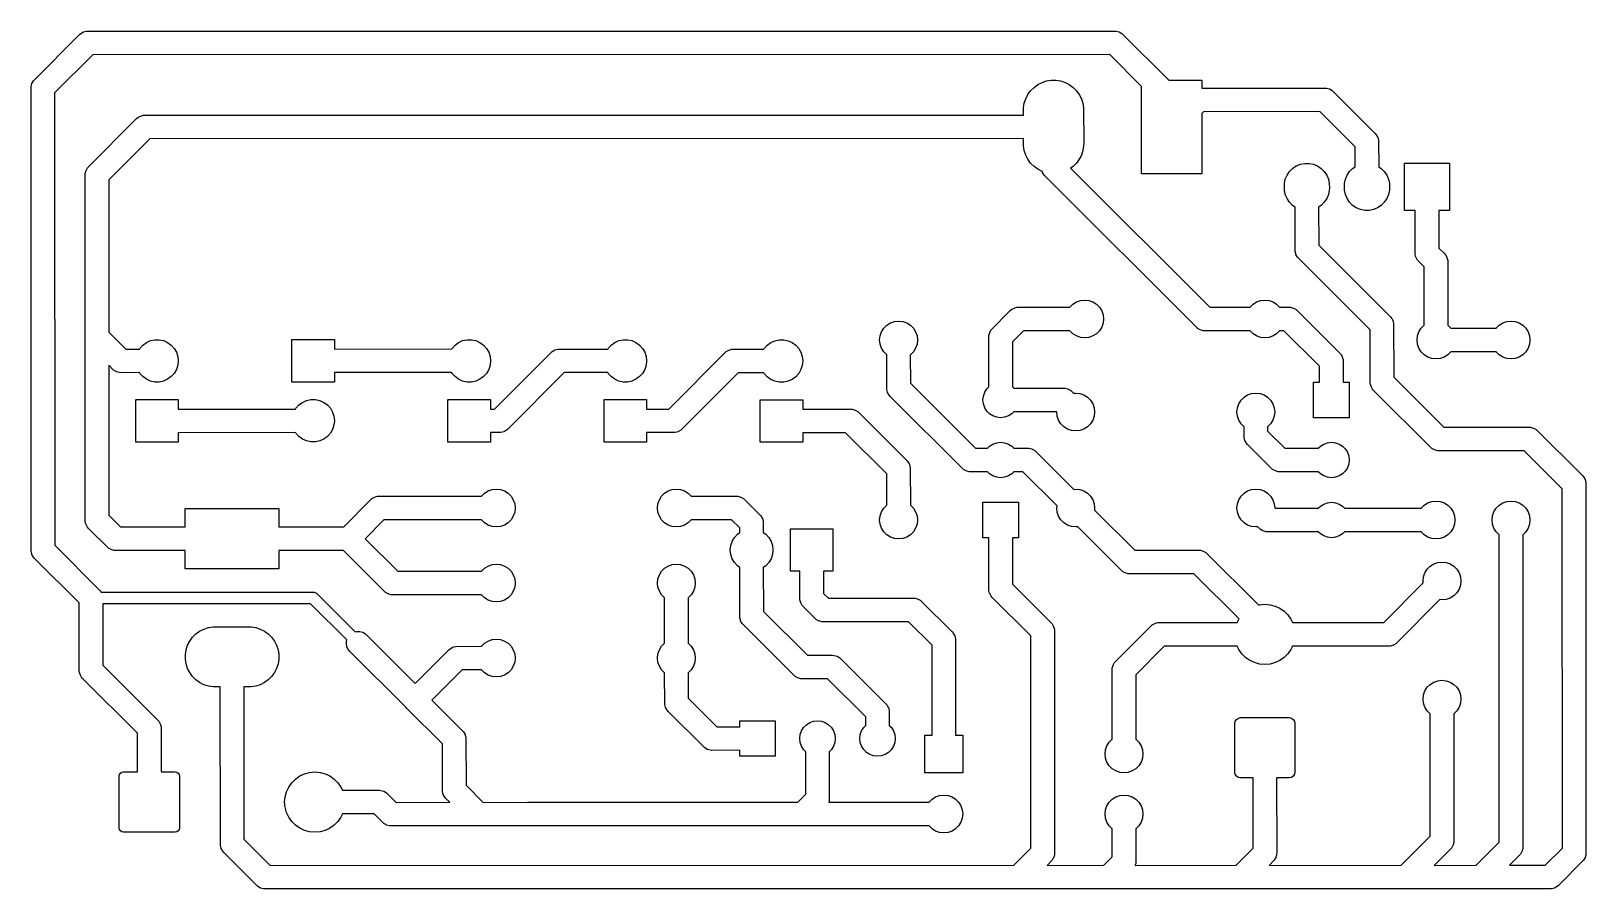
# Model space of a CAD drawing. Extents: x 53.6 to 119.4, y -107.1 to -70.7.
import ezdxf

# ---------------------------------------------------------------- set-up
doc = ezdxf.new("R2010")
doc.units = 0
doc.layers.add('BLACK', color=7, linetype='CONTINUOUS')

msp = doc.modelspace()

# ---------------------------------------------------------------- linework, layer by layer
at = {"layer": 'BLACK', "linetype": 'CONTINUOUS'}
for p, q in [((53.705967, -72.846974), (55.653447, -70.893446)), ((55.653447, -70.893446), (55.702603, -70.850338)), ((55.702603, -70.850338), (55.702619, -70.850323)), ((55.702619, -70.850323), (55.815658, -70.78506)), ((55.815658, -70.78506), (55.941737, -70.751277)), ((55.941737, -70.751277), (55.951905, -70.751277)), ((55.951905, -70.751277), (99.441, -70.747)), ((99.441, -70.747), (99.506248, -70.751277)), ((99.506248, -70.751277), (99.506263, -70.751277)), ((99.506263, -70.751277), (99.632342, -70.78506)), ((99.632342, -70.78506), (99.745381, -70.850323)), ((99.745381, -70.850323), (99.746193, -70.851135)), ((99.746193, -70.851135), (101.722916, -72.823)), ((56.208681, -71.74698), (54.597782, -73.362882)), ((99.229993, -71.742749), (56.208681, -71.74698)), ((100.579, -73.088441), (99.229993, -71.742749)), ((53.606277, -73.086737), (53.64006, -72.960658)), ((53.64006, -72.960658), (53.663503, -72.920054)), ((53.663503, -72.920054), (53.705323, -72.847619)), ((53.705323, -72.847619), (53.705967, -72.846974)), ((96.187814, -73.010884), (96.366079, -72.920054)), ((96.366079, -72.920054), (96.556357, -72.858228)), ((96.556357, -72.858228), (96.753965, -72.82693)), ((96.753965, -72.82693), (96.954035, -72.82693)), ((96.954035, -72.82693), (97.151643, -72.858228)), ((97.151643, -72.858228), (97.341921, -72.920054)), ((97.341921, -72.920054), (97.520186, -73.010884)), ((101.722916, -72.823), (103.129, -72.823)), ((103.129, -72.823), (103.129, -73.164121)), ((53.602, -73.152), (53.606277, -73.086752)), ((53.606277, -92.770675), (53.602, -73.152)), ((53.606277, -73.086752), (53.606277, -73.086737)), ((54.597782, -73.362882), (54.601956, -92.508331)), ((95.614228, -73.800357), (95.676054, -73.610079)), ((95.676054, -73.610079), (95.766884, -73.431814)), ((95.766884, -73.431814), (95.884482, -73.269954)), ((95.884482, -73.269954), (96.025954, -73.128482)), ((96.025954, -73.128482), (96.187814, -73.010884)), ((97.520186, -73.010884), (97.682046, -73.128482)), ((97.682046, -73.128482), (97.823518, -73.269954)), ((97.823518, -73.269954), (97.941116, -73.431814)), ((97.941116, -73.431814), (98.031946, -73.610079)), ((98.031946, -73.610079), (98.093772, -73.800357)), ((100.579, -76.783), (100.579, -73.088441)), ((103.129, -73.164121), (108.331, -73.16)), ((108.331, -73.16), (108.396248, -73.164277)), ((108.396248, -73.164277), (108.396263, -73.164277)), ((108.396263, -73.164277), (108.522342, -73.19806)), ((108.522342, -73.19806), (108.635381, -73.263323)), ((108.635381, -73.263323), (108.635983, -73.263925)), ((108.635983, -73.263925), (110.462554, -75.084447)), ((58.228658, -74.34106), (58.354737, -74.307277)), ((58.354737, -74.307277), (58.363736, -74.307277)), ((58.363736, -74.307277), (95.579533, -74.303141)), ((95.579, -74.098), (95.58293, -73.997965)), ((95.579533, -74.303141), (95.579, -74.098)), ((95.58293, -73.997965), (95.614228, -73.800357)), ((98.093772, -73.800357), (98.12507, -73.997965)), ((98.12507, -73.997965), (98.129, -75.508)), ((103.199208, -74.159839), (103.129, -74.230406)), ((103.129, -74.230406), (103.129, -76.783)), ((108.120307, -74.15594), (103.199208, -74.159839)), ((109.609438, -75.640141), (108.120307, -74.15594)), ((55.992009, -76.529932), (58.066447, -74.449447)), ((58.066447, -74.449447), (58.115603, -74.406338)), ((58.115603, -74.406338), (58.115619, -74.406323)), ((58.115619, -74.406323), (58.228658, -74.34106)), ((58.621647, -75.302977), (56.883892, -77.045798)), ((95.582125, -75.29887), (58.621647, -75.302977)), ((95.58293, -75.608035), (95.582125, -75.29887)), ((95.614228, -75.805643), (95.58293, -75.608035)), ((98.12507, -75.608035), (98.093772, -75.805643)), ((98.129, -75.508), (98.12507, -75.608035)), ((110.462554, -75.084447), (110.505661, -75.133603)), ((110.505661, -75.133603), (110.505677, -75.133619)), ((110.505677, -75.133619), (110.57094, -75.246658)), ((110.57094, -75.246658), (110.578079, -75.273301)), ((110.578079, -75.273301), (110.604723, -75.372737)), ((110.604723, -75.372737), (110.604723, -75.373197)), ((110.604723, -75.373197), (110.607144, -76.488303)), ((95.676054, -75.995921), (95.614228, -75.805643)), ((95.766884, -76.174186), (95.676054, -75.995921)), ((95.884482, -76.336046), (95.766884, -76.174186)), ((97.941116, -76.174186), (97.823518, -76.336046)), ((98.031946, -75.995921), (97.941116, -76.174186)), ((98.093772, -75.805643), (98.031946, -75.995921)), ((109.611279, -76.48802), (109.609438, -75.640141)), ((55.888, -76.835), (55.892277, -76.769752)), ((55.892198, -83.628955), (55.888, -76.835)), ((55.892277, -76.769737), (55.92606, -76.643658)), ((55.892277, -76.769752), (55.892277, -76.769737)), ((55.92606, -76.643658), (55.991323, -76.530619)), ((55.991323, -76.530619), (55.992009, -76.529932)), ((96.025954, -76.477518), (95.884482, -76.336046)), ((96.187814, -76.595116), (96.025954, -76.477518)), ((96.366079, -76.685946), (96.187814, -76.595116)), ((96.382974, -76.691435), (96.366079, -76.685946)), ((96.39206, -76.725342), (96.382974, -76.691435)), ((96.457323, -76.838381), (96.39206, -76.725342)), ((96.457338, -76.838396), (96.457323, -76.838381)), ((96.500447, -76.887553), (96.457338, -76.838396)), ((102.945553, -83.326611), (96.500447, -76.887553)), ((97.682046, -76.477518), (97.576007, -76.554559)), ((97.576007, -76.554559), (103.461797, -82.434824)), ((97.823518, -76.336046), (97.682046, -76.477518)), ((103.129, -76.783), (100.579, -76.783)), ((106.657514, -77.019004), (106.72897, -76.846495)), ((106.72897, -76.846495), (106.832708, -76.69124)), ((106.832708, -76.69124), (106.96474, -76.559208)), ((106.96474, -76.559208), (107.119995, -76.45547)), ((107.119995, -76.45547), (107.292504, -76.384014)), ((107.292504, -76.384014), (107.475639, -76.347587)), ((107.475639, -76.347587), (107.662361, -76.347587)), ((107.662361, -76.347587), (107.845496, -76.384014)), ((107.845496, -76.384014), (108.018005, -76.45547)), ((108.018005, -76.45547), (108.17326, -76.559208)), ((108.17326, -76.559208), (108.305292, -76.69124)), ((108.305292, -76.69124), (108.40903, -76.846495)), ((108.40903, -76.846495), (108.480486, -77.019004)), ((109.197514, -77.019004), (109.26897, -76.846495)), ((109.26897, -76.846495), (109.372708, -76.69124)), ((109.372708, -76.69124), (109.50474, -76.559208)), ((109.50474, -76.559208), (109.611279, -76.48802)), ((110.607144, -76.488303), (110.71326, -76.559208)), ((110.71326, -76.559208), (110.845292, -76.69124)), ((110.845292, -76.69124), (110.94903, -76.846495)), ((110.94903, -76.846495), (111.020486, -77.019004)), ((111.6965, -78.343), (111.6965, -76.343)), ((111.6965, -76.343), (113.6015, -76.343)), ((113.6015, -76.343), (113.6015, -78.343)), ((56.883892, -77.045798), (56.887874, -83.490703)), ((106.6165, -77.2955), (106.621087, -77.202139)), ((106.621087, -77.483861), (106.6165, -77.2955)), ((106.621087, -77.202139), (106.657514, -77.019004)), ((106.657514, -77.666996), (106.621087, -77.483861)), ((108.480486, -77.019004), (108.516913, -77.202139)), ((108.516913, -77.483861), (108.480486, -77.666996)), ((108.516913, -77.202139), (108.5215, -77.3905)), ((108.5215, -77.3905), (108.516913, -77.483861)), ((109.1565, -77.2955), (109.161087, -77.202139)), ((109.161087, -77.483861), (109.1565, -77.2955)), ((109.161087, -77.202139), (109.197514, -77.019004)), ((109.197514, -77.666996), (109.161087, -77.483861)), ((111.020486, -77.019004), (111.056913, -77.202139)), ((111.056913, -77.483861), (111.020486, -77.666996)), ((111.056913, -77.202139), (111.0615, -77.3905)), ((111.0615, -77.3905), (111.056913, -77.483861)), ((106.72897, -77.839505), (106.657514, -77.666996)), ((106.832708, -77.99476), (106.72897, -77.839505)), ((106.96474, -78.126792), (106.832708, -77.99476)), ((107.070337, -78.19735), (106.96474, -78.126792)), ((107.073277, -80.074624), (107.070337, -78.19735)), ((108.17326, -78.126792), (108.066163, -78.198351)), ((108.066163, -78.198351), (108.068684, -79.808261)), ((108.305292, -77.99476), (108.17326, -78.126792)), ((108.40903, -77.839505), (108.305292, -77.99476)), ((108.480486, -77.666996), (108.40903, -77.839505)), ((109.26897, -77.839505), (109.197514, -77.666996)), ((109.372708, -77.99476), (109.26897, -77.839505)), ((109.50474, -78.126792), (109.372708, -77.99476)), ((109.659995, -78.23053), (109.50474, -78.126792)), ((109.832504, -78.301986), (109.659995, -78.23053)), ((110.558005, -78.23053), (110.385496, -78.301986)), ((110.71326, -78.126792), (110.558005, -78.23053)), ((110.845292, -77.99476), (110.71326, -78.126792)), ((110.94903, -77.839505), (110.845292, -77.99476)), ((111.020486, -77.666996), (110.94903, -77.839505)), ((110.015639, -78.338413), (109.832504, -78.301986)), ((110.202361, -78.338413), (110.015639, -78.338413)), ((110.385496, -78.301986), (110.202361, -78.338413)), ((112.150496, -78.343), (111.6965, -78.343)), ((112.153277, -80.201342), (112.150496, -78.343)), ((113.6015, -78.343), (113.146316, -78.343)), ((113.146316, -78.343), (113.148694, -79.932891)), ((107.073277, -80.075263), (107.073277, -80.074624)), ((107.097174, -80.164446), (107.073277, -80.075263)), ((107.10706, -80.201342), (107.097174, -80.164446)), ((107.172323, -80.314381), (107.10706, -80.201342)), ((108.068684, -79.808261), (111.097553, -82.831447)), ((112.153277, -80.202263), (112.153277, -80.201342)), ((112.183319, -80.31438), (112.153277, -80.202263)), ((113.148694, -79.932891), (113.383553, -80.164446)), ((113.383553, -80.164446), (113.426668, -80.21361)), ((113.426668, -80.21361), (113.426677, -80.213619)), ((113.426677, -80.213619), (113.484851, -80.31438)), ((107.172338, -80.314396), (107.172323, -80.314381)), ((107.215447, -80.363553), (107.172338, -80.314396)), ((110.244348, -83.386771), (107.215447, -80.363553)), ((112.18706, -80.328342), (112.183319, -80.31438)), ((112.252323, -80.441381), (112.18706, -80.328342)), ((112.252338, -80.441396), (112.252323, -80.441381)), ((112.295447, -80.490553), (112.252338, -80.441396)), ((112.530259, -80.722063), (112.295447, -80.490553)), ((112.533398, -83.193158), (112.530259, -80.722063)), ((113.484851, -80.31438), (113.49194, -80.326658)), ((113.49194, -80.326658), (113.525723, -80.452737)), ((113.525723, -80.452737), (113.525723, -80.453524)), ((113.525723, -80.453524), (113.529205, -83.194948)), ((97.672208, -82.305535), (97.823893, -82.210225)), ((97.823893, -82.210225), (97.992983, -82.151058)), ((97.992983, -82.151058), (98.171, -82.131)), ((98.171, -82.131), (98.349017, -82.151058)), ((98.349017, -82.151058), (98.518107, -82.210225)), ((98.518107, -82.210225), (98.669792, -82.305535)), ((105.292208, -82.305535), (105.443893, -82.210225)), ((105.443893, -82.210225), (105.612983, -82.151058)), ((105.612983, -82.151058), (105.791, -82.131)), ((105.791, -82.131), (105.969017, -82.151058)), ((105.969017, -82.151058), (106.138107, -82.210225)), ((106.138107, -82.210225), (106.289792, -82.305535)), ((94.21859, -83.388351), (95.023447, -82.577446)), ((95.023447, -82.577446), (95.072603, -82.534338)), ((95.072603, -82.534338), (95.072619, -82.534323)), ((95.072619, -82.534323), (95.185658, -82.46906)), ((95.185658, -82.46906), (95.212301, -82.46192)), ((95.212301, -82.46192), (95.311737, -82.435277)), ((95.311737, -82.435277), (95.312405, -82.435277)), ((95.312405, -82.435277), (97.545807, -82.431935)), ((97.545807, -82.431935), (97.672208, -82.305535)), ((98.669792, -82.305535), (98.796465, -82.432208)), ((98.796465, -82.432208), (98.891775, -82.583893)), ((98.891775, -82.583893), (98.950942, -82.752983)), ((98.950942, -82.752983), (98.971, -82.931)), ((103.461797, -82.434824), (105.165716, -82.432026)), ((105.165716, -82.432026), (105.292208, -82.305535)), ((106.289792, -82.305535), (106.416465, -82.432208)), ((106.416465, -82.432208), (106.416676, -82.432544)), ((106.416676, -82.432544), (106.807, -82.431)), ((106.807, -82.431), (106.872248, -82.435277)), ((106.872248, -82.435277), (106.872263, -82.435277)), ((106.872263, -82.435277), (106.998342, -82.46906)), ((106.998342, -82.46906), (107.111381, -82.534323)), ((107.111381, -82.534323), (107.11199, -82.534932)), ((107.11199, -82.534932), (108.959553, -84.376446)), ((111.097553, -82.831447), (111.140668, -82.88061)), ((56.887874, -83.490703), (57.608825, -84.207539)), ((89.517058, -83.641983), (89.576225, -83.472893)), ((89.576225, -83.472893), (89.671535, -83.321208)), ((89.671535, -83.321208), (89.798208, -83.194535)), ((89.798208, -83.194535), (89.949893, -83.099225)), ((89.949893, -83.099225), (90.118983, -83.040058)), ((90.118983, -83.040058), (90.297, -83.02)), ((90.297, -83.02), (90.475017, -83.040058)), ((90.475017, -83.040058), (90.644107, -83.099225)), ((90.644107, -83.099225), (90.795792, -83.194535)), ((90.795792, -83.194535), (90.922465, -83.321208)), ((90.922465, -83.321208), (91.017775, -83.472893)), ((91.017775, -83.472893), (91.076942, -83.641983)), ((94.119277, -83.627737), (94.15306, -83.501658)), ((94.15306, -83.501658), (94.160149, -83.48938)), ((94.160149, -83.48938), (94.218323, -83.388619)), ((94.218323, -83.388619), (94.21859, -83.388351)), ((95.579816, -83.430696), (95.111152, -83.902881)), ((97.544256, -83.427757), (95.579816, -83.430696)), ((97.545535, -83.429792), (97.544256, -83.427757)), ((97.672208, -83.556465), (97.545535, -83.429792)), ((98.796465, -83.429792), (98.669792, -83.556465)), ((98.891775, -83.278107), (98.796465, -83.429792)), ((98.950942, -83.109017), (98.891775, -83.278107)), ((98.971, -82.931), (98.950942, -83.109017)), ((102.946619, -83.327677), (102.945553, -83.326611)), ((103.052174, -83.388619), (102.946619, -83.327677)), ((103.059658, -83.39294), (103.052174, -83.388619)), ((103.185737, -83.426723), (103.059658, -83.39294)), ((103.185752, -83.426723), (103.185737, -83.426723)), ((103.251, -83.431), (103.185752, -83.426723)), ((105.164319, -83.427858), (103.251, -83.431)), ((105.165535, -83.429792), (105.164319, -83.427858)), ((105.292208, -83.556465), (105.165535, -83.429792)), ((106.416465, -83.429792), (106.289792, -83.556465)), ((106.417262, -83.428522), (106.416465, -83.429792)), ((106.597174, -83.42781), (106.417262, -83.428522)), ((108.10651, -84.932205), (106.597174, -83.42781)), ((110.248277, -85.662683), (110.244348, -83.386771)), ((111.140668, -82.88061), (111.140677, -82.880619)), ((111.140677, -82.880619), (111.169764, -82.931)), ((111.169764, -82.931), (111.20594, -82.993658)), ((111.20594, -82.993658), (111.239723, -83.119737)), ((111.239723, -83.119737), (111.239723, -83.120316)), ((111.239723, -83.120316), (111.243651, -85.396115)), ((112.250058, -83.641983), (112.309225, -83.472893)), ((112.309225, -83.472893), (112.404535, -83.321208)), ((112.404535, -83.321208), (112.531208, -83.194535)), ((112.531208, -83.194535), (112.533398, -83.193158)), ((113.529205, -83.194948), (113.655465, -83.321208)), ((113.655465, -83.321208), (113.656819, -83.323364)), ((113.656819, -83.323364), (115.579917, -83.320825)), ((115.579917, -83.320825), (115.706208, -83.194535)), ((115.706208, -83.194535), (115.857893, -83.099225)), ((115.857893, -83.099225), (116.026983, -83.040058)), ((116.026983, -83.040058), (116.205, -83.02)), ((116.205, -83.02), (116.383017, -83.040058)), ((116.383017, -83.040058), (116.552107, -83.099225)), ((116.552107, -83.099225), (116.703792, -83.194535)), ((116.703792, -83.194535), (116.830465, -83.321208)), ((116.830465, -83.321208), (116.925775, -83.472893)), ((116.925775, -83.472893), (116.984942, -83.641983)), ((55.888, -83.693), (55.892198, -83.628955)), ((55.892277, -91.503436), (55.888, -83.693)), ((58.181981, -84.206001), (58.199885, -84.174993)), ((58.199885, -84.174993), (58.325782, -84.03517)), ((58.325782, -84.03517), (58.478, -83.924577)), ((58.478, -83.924577), (58.649885, -83.848049)), ((58.649885, -83.848049), (58.833924, -83.80893)), ((58.833924, -83.80893), (59.022076, -83.80893)), ((59.022076, -83.80893), (59.206115, -83.848049)), ((59.206115, -83.848049), (59.378, -83.924577)), ((59.378, -83.924577), (59.530218, -84.03517)), ((59.530218, -84.03517), (59.656115, -84.174993)), ((59.656115, -84.174993), (59.750191, -84.337937)), ((64.632, -85.599), (64.632, -83.799)), ((64.632, -83.799), (66.432, -83.799)), ((66.432, -83.799), (66.432, -84.202658)), ((71.393751, -84.199473), (71.407885, -84.174993)), ((71.407885, -84.174993), (71.533782, -84.03517)), ((71.533782, -84.03517), (71.686, -83.924577)), ((71.686, -83.924577), (71.857885, -83.848049)), ((71.857885, -83.848049), (72.041924, -83.80893)), ((72.041924, -83.80893), (72.230076, -83.80893)), ((72.230076, -83.80893), (72.414115, -83.848049)), ((72.414115, -83.848049), (72.586, -83.924577)), ((72.586, -83.924577), (72.738218, -84.03517)), ((72.738218, -84.03517), (72.864115, -84.174993)), ((72.864115, -84.174993), (72.958191, -84.337937)), ((77.994492, -84.205117), (78.011885, -84.174993)), ((78.011885, -84.174993), (78.137782, -84.03517)), ((78.137782, -84.03517), (78.29, -83.924577)), ((78.29, -83.924577), (78.461885, -83.848049)), ((78.461885, -83.848049), (78.645924, -83.80893)), ((78.645924, -83.80893), (78.834076, -83.80893)), ((78.834076, -83.80893), (79.018115, -83.848049)), ((79.018115, -83.848049), (79.19, -83.924577)), ((79.19, -83.924577), (79.342218, -84.03517)), ((79.342218, -84.03517), (79.468115, -84.174993)), ((79.468115, -84.174993), (79.562191, -84.337937)), ((84.598259, -84.210521), (84.615885, -84.179993)), ((84.615885, -84.179993), (84.741782, -84.04017)), ((84.741782, -84.04017), (84.894, -83.929577)), ((84.894, -83.929577), (85.065885, -83.853049)), ((85.065885, -83.853049), (85.249924, -83.81393)), ((85.249924, -83.81393), (85.438076, -83.81393)), ((85.438076, -83.81393), (85.622115, -83.853049)), ((85.622115, -83.853049), (85.794, -83.929577)), ((85.794, -83.929577), (85.946218, -84.04017)), ((85.946218, -84.04017), (86.072115, -84.179993)), ((86.072115, -84.179993), (86.166191, -84.342937)), ((89.497, -83.82), (89.517058, -83.641983)), ((89.517058, -83.998017), (89.497, -83.82)), ((89.576225, -84.167107), (89.517058, -83.998017)), ((89.671535, -84.318792), (89.576225, -84.167107)), ((91.017775, -84.167107), (90.922465, -84.318792)), ((91.076942, -83.998017), (91.017775, -84.167107)), ((91.076942, -83.641983), (91.097, -83.82)), ((91.097, -83.82), (91.076942, -83.998017)), ((94.115, -83.693), (94.119277, -83.627752)), ((94.118303, -85.802705), (94.115, -83.693)), ((94.119277, -83.627752), (94.119277, -83.627737)), ((95.111152, -83.902881), (95.114131, -85.80514)), ((97.823893, -83.651775), (97.672208, -83.556465)), ((97.992983, -83.710942), (97.823893, -83.651775)), ((98.171, -83.731), (97.992983, -83.710942)), ((98.349017, -83.710942), (98.171, -83.731)), ((98.518107, -83.651775), (98.349017, -83.710942)), ((98.669792, -83.556465), (98.518107, -83.651775)), ((105.443893, -83.651775), (105.292208, -83.556465)), ((105.612983, -83.710942), (105.443893, -83.651775)), ((105.791, -83.731), (105.612983, -83.710942)), ((105.969017, -83.710942), (105.791, -83.731)), ((106.138107, -83.651775), (105.969017, -83.710942)), ((106.289792, -83.556465), (106.138107, -83.651775)), ((112.23, -83.82), (112.250058, -83.641983)), ((112.250058, -83.998017), (112.23, -83.82)), ((112.309225, -84.167107), (112.250058, -83.998017)), ((112.404535, -84.318792), (112.309225, -84.167107)), ((116.925775, -84.167107), (116.830465, -84.318792)), ((116.984942, -83.998017), (116.925775, -84.167107)), ((116.984942, -83.641983), (117.005, -83.82)), ((117.005, -83.82), (116.984942, -83.998017)), ((57.608825, -84.207539), (58.181981, -84.206001)), ((59.750191, -84.337937), (59.808333, -84.516879)), ((59.808333, -84.516879), (59.828, -84.704)), ((59.828, -84.704), (59.808333, -84.891121)), ((66.432, -84.202658), (71.393751, -84.199473)), ((72.958191, -84.337937), (73.016333, -84.516879)), ((73.016333, -84.516879), (73.036, -84.704)), ((73.036, -84.704), (73.016333, -84.891121)), ((73.208843, -86.744645), (75.597446, -84.350447)), ((75.597446, -84.350447), (75.64661, -84.307331)), ((75.64661, -84.307331), (75.646619, -84.307323)), ((75.646619, -84.307323), (75.759658, -84.24206)), ((75.759658, -84.24206), (75.885737, -84.208277)), ((75.885737, -84.208277), (75.886404, -84.208277)), ((75.886404, -84.208277), (77.994492, -84.205117)), ((79.562191, -84.337937), (79.620333, -84.516879)), ((79.620333, -84.516879), (79.64, -84.704)), ((79.64, -84.704), (79.620333, -84.891121)), ((80.575076, -86.74441), (82.958446, -84.355447)), ((82.958446, -84.355447), (83.00761, -84.312331)), ((83.00761, -84.312331), (83.007619, -84.312323)), ((83.007619, -84.312323), (83.120658, -84.24706)), ((83.120658, -84.24706), (83.246737, -84.213277)), ((83.246737, -84.213277), (83.247227, -84.213277)), ((83.247227, -84.213277), (84.598259, -84.210521)), ((86.166191, -84.342937), (86.224333, -84.521879)), ((86.224333, -84.521879), (86.244, -84.709)), ((86.244, -84.709), (86.224333, -84.896121)), ((89.798208, -84.445465), (89.671535, -84.318792)), ((89.798275, -84.445507), (89.798208, -84.445465)), ((89.801277, -85.916772), (89.798275, -84.445507)), ((90.795792, -84.445465), (90.794133, -84.446507)), ((90.794133, -84.446507), (90.796588, -85.65015)), ((90.922465, -84.318792), (90.795792, -84.445465)), ((108.959553, -84.376446), (109.002668, -84.42561)), ((109.002668, -84.42561), (109.002677, -84.425619)), ((109.002677, -84.425619), (109.055816, -84.517659)), ((109.055816, -84.517659), (109.06794, -84.538658)), ((109.06794, -84.538658), (109.101723, -84.664737)), ((109.101723, -84.664737), (109.101723, -84.665133)), ((109.101723, -84.665133), (109.104107, -85.61)), ((112.531208, -84.445465), (112.404535, -84.318792)), ((112.682893, -84.540775), (112.531208, -84.445465)), ((112.851983, -84.599942), (112.682893, -84.540775)), ((113.03, -84.62), (112.851983, -84.599942)), ((113.208017, -84.599942), (113.03, -84.62)), ((113.377107, -84.540775), (113.208017, -84.599942)), ((113.528792, -84.445465), (113.377107, -84.540775)), ((113.655082, -84.319174), (113.528792, -84.445465)), ((115.57818, -84.316635), (113.655082, -84.319174)), ((115.579535, -84.318792), (115.57818, -84.316635)), ((115.706208, -84.445465), (115.579535, -84.318792)), ((115.857893, -84.540775), (115.706208, -84.445465)), ((116.026983, -84.599942), (115.857893, -84.540775)), ((116.205, -84.62), (116.026983, -84.599942)), ((116.383017, -84.599942), (116.205, -84.62)), ((116.552107, -84.540775), (116.383017, -84.599942)), ((116.703792, -84.445465), (116.552107, -84.540775)), ((116.830465, -84.318792), (116.703792, -84.445465)), ((57.094269, -85.100327), (56.884414, -84.891669)), ((56.884414, -84.891669), (56.887889, -91.237425)), ((57.094619, -85.100677), (57.094269, -85.100327)), ((57.198998, -85.16094), (57.094619, -85.100677)), ((57.207658, -85.16594), (57.198998, -85.16094)), ((57.333737, -85.199723), (57.207658, -85.16594)), ((57.333752, -85.199723), (57.333737, -85.199723)), ((57.399, -85.204), (57.333752, -85.199723)), ((58.181924, -85.201899), (57.399, -85.204)), ((58.199885, -85.233007), (58.181924, -85.201899)), ((58.325782, -85.37283), (58.199885, -85.233007)), ((58.478, -85.483423), (58.325782, -85.37283)), ((58.649885, -85.559951), (58.478, -85.483423)), ((59.378, -85.483423), (59.206115, -85.559951)), ((59.530218, -85.37283), (59.378, -85.483423)), ((59.656115, -85.233007), (59.530218, -85.37283)), ((59.750191, -85.070063), (59.656115, -85.233007)), ((59.808333, -84.891121), (59.750191, -85.070063)), ((71.386081, -85.195242), (66.432, -85.198422)), ((66.432, -85.198422), (66.432, -85.599)), ((71.407885, -85.233007), (71.386081, -85.195242)), ((71.533782, -85.37283), (71.407885, -85.233007)), ((71.686, -85.483423), (71.533782, -85.37283)), ((71.857885, -85.559951), (71.686, -85.483423)), ((72.586, -85.483423), (72.414115, -85.559951)), ((72.738218, -85.37283), (72.586, -85.483423)), ((72.864115, -85.233007), (72.738218, -85.37283)), ((72.958191, -85.070063), (72.864115, -85.233007)), ((73.016333, -84.891121), (72.958191, -85.070063)), ((76.152815, -85.203697), (73.764553, -87.597553)), ((77.99337, -85.200938), (76.152815, -85.203697)), ((78.011885, -85.233007), (77.99337, -85.200938)), ((78.137782, -85.37283), (78.011885, -85.233007)), ((78.29, -85.483423), (78.137782, -85.37283)), ((78.461885, -85.559951), (78.29, -85.483423)), ((79.19, -85.483423), (79.018115, -85.559951)), ((79.342218, -85.37283), (79.19, -85.483423)), ((79.468115, -85.233007), (79.342218, -85.37283)), ((79.562191, -85.070063), (79.468115, -85.233007)), ((79.620333, -84.891121), (79.562191, -85.070063)), ((83.513925, -85.208588), (81.130553, -87.597553)), ((84.597623, -85.206377), (83.513925, -85.208588)), ((84.615885, -85.238007), (84.597623, -85.206377)), ((84.741782, -85.37783), (84.615885, -85.238007)), ((84.894, -85.488423), (84.741782, -85.37783)), ((85.065885, -85.564951), (84.894, -85.488423)), ((85.794, -85.488423), (85.622115, -85.564951)), ((85.946218, -85.37783), (85.794, -85.488423)), ((86.072115, -85.238007), (85.946218, -85.37783)), ((86.166191, -85.075063), (86.072115, -85.238007)), ((86.224333, -84.896121), (86.166191, -85.075063)), ((108.108221, -85.61), (108.10651, -84.932205)), ((111.243651, -85.396115), (113.367729, -87.514973)), ((58.833924, -85.59907), (58.649885, -85.559951)), ((59.022076, -85.59907), (58.833924, -85.59907)), ((59.206115, -85.559951), (59.022076, -85.59907)), ((66.432, -85.599), (64.632, -85.599)), ((72.041924, -85.59907), (71.857885, -85.559951)), ((72.230076, -85.59907), (72.041924, -85.59907)), ((72.414115, -85.559951), (72.230076, -85.59907)), ((78.645924, -85.59907), (78.461885, -85.559951)), ((78.834076, -85.59907), (78.645924, -85.59907)), ((79.018115, -85.559951), (78.834076, -85.59907)), ((85.249924, -85.60407), (85.065885, -85.564951)), ((85.438076, -85.60407), (85.249924, -85.60407)), ((85.622115, -85.564951), (85.438076, -85.60407)), ((89.801277, -85.917263), (89.801277, -85.916772)), ((89.832714, -86.034587), (89.801277, -85.917263)), ((89.83506, -86.043342), (89.832714, -86.034587)), ((89.900323, -86.156381), (89.83506, -86.043342)), ((89.900338, -86.156396), (89.900323, -86.156381)), ((89.943447, -86.205553), (89.900338, -86.156396)), ((90.796588, -85.65015), (93.555221, -88.403395)), ((93.883804, -86.193109), (93.939273, -86.034587)), ((93.939273, -86.034587), (94.028626, -85.892383)), ((94.028626, -85.892383), (94.118303, -85.802705)), ((95.114131, -85.80514), (95.172294, -85.863303)), ((95.172294, -85.863303), (97.282, -85.86)), ((97.282, -85.86), (97.347248, -85.864277)), ((97.347248, -85.864277), (97.347263, -85.864277)), ((97.347263, -85.864277), (97.452155, -85.892383)), ((97.452155, -85.892383), (97.473342, -85.89806)), ((97.473342, -85.89806), (97.586381, -85.963323)), ((97.586381, -85.963323), (97.586564, -85.963506)), ((97.586564, -85.963506), (97.702206, -86.077892)), ((97.702206, -86.077892), (97.79, -86.068)), ((97.79, -86.068), (97.968017, -86.088058)), ((97.968017, -86.088058), (98.137107, -86.147225)), ((98.137107, -86.147225), (98.288792, -86.242535)), ((104.911208, -86.242535), (105.062893, -86.147225)), ((105.062893, -86.147225), (105.231983, -86.088058)), ((105.231983, -86.088058), (105.41, -86.068)), ((105.41, -86.068), (105.588017, -86.088058)), ((105.588017, -86.088058), (105.757107, -86.147225)), ((105.757107, -86.147225), (105.908792, -86.242535)), ((107.856, -87.11), (107.856, -85.61)), ((107.856, -85.61), (108.108221, -85.61)), ((109.104107, -85.61), (109.356, -85.61)), ((109.356, -85.61), (109.356, -87.11)), ((110.248277, -85.663263), (110.248277, -85.662683)), ((110.253907, -85.684273), (110.248277, -85.663263)), ((110.28206, -85.789342), (110.253907, -85.684273)), ((110.347323, -85.902381), (110.28206, -85.789342)), ((110.347338, -85.902396), (110.347323, -85.902381)), ((110.390447, -85.951553), (110.347338, -85.902396)), ((112.852211, -88.407269), (110.390447, -85.951553)), ((58.028, -88.144), (58.028, -86.344)), ((58.028, -86.344), (59.828, -86.344)), ((59.828, -86.344), (59.828, -86.747658)), ((59.828, -86.747658), (64.783975, -86.744476)), ((64.783975, -86.744476), (64.803885, -86.709993)), ((64.803885, -86.709993), (64.929782, -86.57017)), ((64.929782, -86.57017), (65.082, -86.459577)), ((65.082, -86.459577), (65.253885, -86.383049)), ((65.253885, -86.383049), (65.437924, -86.34393)), ((65.437924, -86.34393), (65.626076, -86.34393)), ((65.626076, -86.34393), (65.810115, -86.383049)), ((65.810115, -86.383049), (65.982, -86.459577)), ((65.982, -86.459577), (66.134218, -86.57017)), ((66.134218, -86.57017), (66.260115, -86.709993)), ((66.260115, -86.709993), (66.354191, -86.872937)), ((71.236, -88.144), (71.236, -86.344)), ((71.236, -86.344), (73.036, -86.344)), ((73.036, -86.344), (73.036, -86.745196)), ((73.036, -86.745196), (73.208843, -86.744645)), ((77.84, -88.144), (77.84, -86.344)), ((77.84, -86.344), (79.64, -86.344)), ((79.64, -86.344), (79.64, -86.746313)), ((79.64, -86.746313), (80.575076, -86.74441)), ((84.444, -88.149), (84.444, -86.349)), ((84.444, -86.349), (86.244, -86.349)), ((86.244, -86.349), (86.244, -86.751895)), ((86.244, -86.751895), (88.265, -86.749)), ((88.265, -86.749), (88.330248, -86.753277)), ((88.330248, -86.753277), (88.330263, -86.753277)), ((88.330263, -86.753277), (88.456342, -86.78706)), ((88.456342, -86.78706), (88.569381, -86.852323)), ((93.039596, -89.295654), (89.943447, -86.205553)), ((93.865, -86.36), (93.883804, -86.193109)), ((93.883804, -86.526891), (93.865, -86.36)), ((93.939273, -86.685413), (93.883804, -86.526891)), ((94.028626, -86.827617), (93.939273, -86.685413)), ((98.288792, -86.242535), (98.415465, -86.369208)), ((98.415465, -86.369208), (98.510775, -86.520893)), ((98.510775, -86.520893), (98.569942, -86.689983)), ((98.569942, -86.689983), (98.59, -86.868)), ((104.61, -86.868), (104.630058, -86.689983)), ((104.630058, -86.689983), (104.689225, -86.520893)), ((104.689225, -86.520893), (104.784535, -86.369208)), ((104.784535, -86.369208), (104.911208, -86.242535)), ((105.908792, -86.242535), (106.035465, -86.369208)), ((106.035465, -86.369208), (106.130775, -86.520893)), ((106.130775, -86.520893), (106.189942, -86.689983)), ((106.189942, -86.689983), (106.21, -86.868)), ((66.354191, -86.872937), (66.412333, -87.051879)), ((66.412333, -87.426121), (66.354191, -87.605063)), ((66.412333, -87.051879), (66.432, -87.239)), ((66.432, -87.239), (66.412333, -87.426121)), ((88.569381, -86.852323), (88.570067, -86.853009)), ((88.570067, -86.853009), (90.650553, -88.927447)), ((94.147383, -86.946374), (94.028626, -86.827617)), ((94.289587, -87.035727), (94.147383, -86.946374)), ((94.448109, -87.091196), (94.289587, -87.035727)), ((94.615, -87.11), (94.448109, -87.091196)), ((94.781891, -87.091196), (94.615, -87.11)), ((94.940413, -87.035727), (94.781891, -87.091196)), ((95.082617, -86.946374), (94.940413, -87.035727)), ((95.169859, -86.859131), (95.082617, -86.946374)), ((96.99132, -86.856279), (95.169859, -86.859131)), ((96.99, -86.868), (96.99132, -86.856279)), ((97.010058, -87.046017), (96.99, -86.868)), ((97.069225, -87.215107), (97.010058, -87.046017)), ((97.164535, -87.366792), (97.069225, -87.215107)), ((97.291208, -87.493465), (97.164535, -87.366792)), ((98.415465, -87.366792), (98.288792, -87.493465)), ((98.510775, -87.215107), (98.415465, -87.366792)), ((98.569942, -87.046017), (98.510775, -87.215107)), ((98.59, -86.868), (98.569942, -87.046017)), ((104.630058, -87.046017), (104.61, -86.868)), ((104.689225, -87.215107), (104.630058, -87.046017)), ((104.784535, -87.366792), (104.689225, -87.215107)), ((104.911208, -87.493465), (104.784535, -87.366792)), ((106.035465, -87.366792), (105.908792, -87.493465)), ((106.130775, -87.215107), (106.035465, -87.366792)), ((106.189942, -87.046017), (106.130775, -87.215107)), ((106.21, -86.868), (106.189942, -87.046017)), ((109.356, -87.11), (107.856, -87.11)), ((64.787852, -87.740238), (59.828, -87.743422)), ((59.828, -87.743422), (59.828, -88.144)), ((64.803885, -87.768007), (64.787852, -87.740238)), ((64.929782, -87.90783), (64.803885, -87.768007)), ((65.082, -88.018423), (64.929782, -87.90783)), ((65.253885, -88.094951), (65.082, -88.018423)), ((65.437924, -88.13407), (65.253885, -88.094951)), ((65.810115, -88.094951), (65.626076, -88.13407)), ((65.982, -88.018423), (65.810115, -88.094951)), ((66.134218, -87.90783), (65.982, -88.018423)), ((66.260115, -87.768007), (66.134218, -87.90783)), ((66.354191, -87.605063), (66.260115, -87.768007)), ((73.47595, -87.739723), (73.036, -87.741127)), ((73.036, -87.741127), (73.036, -88.144)), ((73.476263, -87.739723), (73.47595, -87.739723)), ((73.602342, -87.70594), (73.476263, -87.739723)), ((73.625347, -87.692658), (73.602342, -87.70594)), ((73.715381, -87.640677), (73.625347, -87.692658)), ((73.715396, -87.640661), (73.715381, -87.640677)), ((73.764553, -87.597553), (73.715396, -87.640661)), ((80.841772, -87.739723), (79.64, -87.742168)), ((79.64, -87.742168), (79.64, -88.144)), ((80.842263, -87.739723), (80.841772, -87.739723)), ((80.968342, -87.70594), (80.842263, -87.739723)), ((80.991347, -87.692658), (80.968342, -87.70594)), ((81.081381, -87.640677), (80.991347, -87.692658)), ((81.081396, -87.640661), (81.081381, -87.640677)), ((81.130553, -87.597553), (81.081396, -87.640661)), ((88.054426, -87.745117), (86.244, -87.74771)), ((86.244, -87.74771), (86.244, -88.149)), ((89.797388, -89.483012), (88.054426, -87.745117)), ((97.442893, -87.588775), (97.291208, -87.493465)), ((97.611983, -87.647942), (97.442893, -87.588775)), ((97.79, -87.668), (97.611983, -87.647942)), ((97.968017, -87.647942), (97.79, -87.668)), ((98.137107, -87.588775), (97.968017, -87.647942)), ((98.288792, -87.493465), (98.137107, -87.588775)), ((104.912477, -87.494262), (104.911208, -87.493465)), ((104.914277, -87.94901), (104.912477, -87.494262)), ((104.914277, -87.949263), (104.914277, -87.94901)), ((104.94806, -88.075342), (104.914277, -87.949263)), ((105.013323, -88.188381), (104.94806, -88.075342)), ((105.908792, -87.493465), (105.908455, -87.493676)), ((105.908455, -87.493676), (105.909196, -87.681034)), ((105.909196, -87.681034), (106.636044, -88.403753)), ((113.367729, -87.514973), (116.967, -87.511)), ((116.967, -87.511), (117.032248, -87.515277)), ((117.032248, -87.515277), (117.032263, -87.515277)), ((117.032263, -87.515277), (117.155804, -87.54838)), ((117.155804, -87.54838), (117.158342, -87.54906)), ((117.158342, -87.54906), (117.271381, -87.614323)), ((117.271381, -87.614323), (117.272025, -87.614967)), ((117.272025, -87.614967), (119.225554, -89.562447)), ((59.828, -88.144), (58.028, -88.144)), ((65.626076, -88.13407), (65.437924, -88.13407)), ((73.036, -88.144), (71.236, -88.144)), ((79.64, -88.144), (77.84, -88.144)), ((86.244, -88.149), (84.444, -88.149)), ((93.555221, -88.403395), (94.059228, -88.40178)), ((94.059228, -88.40178), (94.147383, -88.313626)), ((94.147383, -88.313626), (94.289587, -88.224273)), ((94.289587, -88.224273), (94.448109, -88.168804)), ((94.448109, -88.168804), (94.615, -88.15)), ((94.615, -88.15), (94.781891, -88.168804)), ((94.781891, -88.168804), (94.940413, -88.224273)), ((94.940413, -88.224273), (95.082617, -88.313626)), ((95.082617, -88.313626), (95.171069, -88.402078)), ((95.171069, -88.402078), (95.758, -88.4)), ((95.758, -88.4), (95.823248, -88.404277)), ((95.823248, -88.404277), (95.823263, -88.404277)), ((95.823263, -88.404277), (95.928155, -88.432383)), ((95.928155, -88.432383), (95.949342, -88.43806)), ((95.949342, -88.43806), (96.062381, -88.503323)), ((96.062381, -88.503323), (96.063067, -88.504009)), ((96.063067, -88.504009), (97.705368, -90.141535)), ((105.013338, -88.188396), (105.013323, -88.188381)), ((105.056447, -88.237553), (105.013338, -88.188396)), ((106.121267, -89.296325), (105.056447, -88.237553)), ((106.636044, -88.403753), (108.050951, -88.401057)), ((108.050951, -88.401057), (108.138383, -88.313626)), ((108.138383, -88.313626), (108.280587, -88.224273)), ((108.280587, -88.224273), (108.439109, -88.168804)), ((108.439109, -88.168804), (108.606, -88.15)), ((108.606, -88.15), (108.772891, -88.168804)), ((108.772891, -88.168804), (108.931413, -88.224273)), ((108.931413, -88.224273), (109.073617, -88.313626)), ((109.073617, -88.313626), (109.192374, -88.432383)), ((109.192374, -88.432383), (109.281727, -88.574587)), ((109.281727, -88.574587), (109.337196, -88.733109)), ((109.337196, -88.733109), (109.356, -88.9)), ((112.852619, -88.407677), (112.852211, -88.407269)), ((112.965658, -88.47294), (112.852619, -88.407677)), ((113.091737, -88.506723), (112.965658, -88.47294)), ((113.091752, -88.506723), (113.091737, -88.506723)), ((113.157, -88.511), (113.091752, -88.506723)), ((116.756363, -88.507026), (113.157, -88.511)), ((118.372055, -90.117716), (116.756363, -88.507026)), ((90.650553, -88.927447), (90.693661, -88.976603)), ((90.693661, -88.976603), (90.693677, -88.976619)), ((90.693677, -88.976619), (90.745795, -89.066891)), ((90.745795, -89.066891), (90.75894, -89.089658)), ((90.75894, -89.089658), (90.792723, -89.215737)), ((90.792723, -89.215737), (90.792723, -89.216256)), ((90.792723, -89.216256), (90.795797, -90.81454)), ((93.040619, -89.296677), (93.039596, -89.295654)), ((93.126505, -89.346263), (93.040619, -89.296677)), ((93.153658, -89.36194), (93.126505, -89.346263)), ((93.279737, -89.395723), (93.153658, -89.36194)), ((93.279752, -89.395723), (93.279737, -89.395723)), ((93.345, -89.4), (93.279752, -89.395723)), ((94.058722, -89.397713), (93.345, -89.4)), ((94.147383, -89.486374), (94.058722, -89.397713)), ((95.170959, -89.398031), (95.082617, -89.486374)), ((95.548007, -89.396696), (95.170959, -89.398031)), ((96.999876, -90.844344), (95.548007, -89.396696)), ((106.121619, -89.296677), (106.121267, -89.296325)), ((106.207505, -89.346263), (106.121619, -89.296677)), ((106.234658, -89.36194), (106.207505, -89.346263)), ((106.360737, -89.395723), (106.234658, -89.36194)), ((106.360752, -89.395723), (106.360737, -89.395723)), ((106.426, -89.4), (106.360752, -89.395723)), ((108.048916, -89.396907), (106.426, -89.4)), ((108.138383, -89.486374), (108.048916, -89.396907)), ((109.192374, -89.367617), (109.073617, -89.486374)), ((109.281727, -89.225413), (109.192374, -89.367617)), ((109.337196, -89.066891), (109.281727, -89.225413)), ((109.356, -88.9), (109.337196, -89.066891)), ((89.799947, -90.813442), (89.797388, -89.483012)), ((94.289587, -89.575727), (94.147383, -89.486374)), ((94.448109, -89.631196), (94.289587, -89.575727)), ((94.615, -89.65), (94.448109, -89.631196)), ((94.781891, -89.631196), (94.615, -89.65)), ((94.940413, -89.575727), (94.781891, -89.631196)), ((95.082617, -89.486374), (94.940413, -89.575727)), ((108.280587, -89.575727), (108.138383, -89.486374)), ((108.439109, -89.631196), (108.280587, -89.575727)), ((108.606, -89.65), (108.439109, -89.631196)), ((108.772891, -89.631196), (108.606, -89.65)), ((108.931413, -89.575727), (108.772891, -89.631196)), ((109.073617, -89.486374), (108.931413, -89.575727)), ((119.225554, -89.562447), (119.268661, -89.611603)), ((119.268661, -89.611603), (119.268677, -89.611619)), ((119.268677, -89.611619), (119.33394, -89.724658)), ((119.33394, -89.724658), (119.367723, -89.850737)), ((119.367723, -89.850737), (119.367723, -89.854403)), ((119.367723, -89.854403), (119.372, -105.537)), ((66.824893, -91.731173), (67.972446, -90.578447)), ((67.972446, -90.578447), (68.02161, -90.535331)), ((68.02161, -90.535331), (68.021619, -90.535323)), ((68.021619, -90.535323), (68.134658, -90.47006)), ((68.134658, -90.47006), (68.260737, -90.436277)), ((68.260737, -90.436277), (68.26191, -90.436277)), ((68.26191, -90.436277), (72.65421, -90.432532)), ((72.65421, -90.432532), (72.780208, -90.306535)), ((72.780208, -90.306535), (72.931893, -90.211225)), ((72.931893, -90.211225), (73.100983, -90.152058)), ((73.100983, -90.152058), (73.279, -90.132)), ((73.279, -90.132), (73.457017, -90.152058)), ((73.457017, -90.152058), (73.626107, -90.211225)), ((73.626107, -90.211225), (73.777792, -90.306535)), ((73.777792, -90.306535), (73.904465, -90.433208)), ((73.904465, -90.433208), (73.999775, -90.584893)), ((73.999775, -90.584893), (74.058942, -90.753983)), ((74.058942, -90.753983), (74.079, -90.932)), ((80.099, -90.932), (80.119058, -90.753983)), ((80.119058, -90.753983), (80.178225, -90.584893)), ((80.178225, -90.584893), (80.273535, -90.433208)), ((80.273535, -90.433208), (80.400208, -90.306535)), ((80.400208, -90.306535), (80.551893, -90.211225)), ((80.551893, -90.211225), (80.720983, -90.152058)), ((80.720983, -90.152058), (80.899, -90.132)), ((80.899, -90.132), (81.077017, -90.152058)), ((81.077017, -90.152058), (81.246107, -90.211225)), ((81.246107, -90.211225), (81.397792, -90.306535)), ((81.397792, -90.306535), (81.524465, -90.433208)), ((81.524465, -90.433208), (81.52568, -90.435141)), ((81.52568, -90.435141), (83.439, -90.432)), ((83.439, -90.432), (83.504248, -90.436277)), ((83.504248, -90.436277), (83.504263, -90.436277)), ((83.504263, -90.436277), (83.630342, -90.47006)), ((83.630342, -90.47006), (83.743381, -90.535323)), ((83.743381, -90.535323), (83.743607, -90.535549)), ((83.743607, -90.535549), (84.432554, -91.218447)), ((93.865, -92.19), (93.865, -90.69)), ((93.865, -90.69), (95.365, -90.69)), ((95.365, -90.69), (95.365, -92.19)), ((97.705368, -90.141535), (97.79, -90.132)), ((97.79, -90.132), (97.968017, -90.152058)), ((97.968017, -90.152058), (98.137107, -90.211225)), ((98.137107, -90.211225), (98.288792, -90.306535)), ((98.288792, -90.306535), (98.415465, -90.433208)), ((98.415465, -90.433208), (98.510775, -90.584893)), ((98.510775, -90.584893), (98.569942, -90.753983)), ((98.569942, -90.753983), (98.59, -90.932)), ((104.61, -90.932), (104.630058, -90.753983)), ((104.630058, -90.753983), (104.689225, -90.584893)), ((104.689225, -90.584893), (104.784535, -90.433208)), ((104.784535, -90.433208), (104.911208, -90.306535)), ((104.911208, -90.306535), (105.062893, -90.211225)), ((105.062893, -90.211225), (105.231983, -90.152058)), ((105.231983, -90.152058), (105.41, -90.132)), ((105.41, -90.132), (105.588017, -90.152058)), ((105.588017, -90.152058), (105.757107, -90.211225)), ((105.757107, -90.211225), (105.908792, -90.306535)), ((105.908792, -90.306535), (106.035465, -90.433208)), ((106.035465, -90.433208), (106.130775, -90.584893)), ((106.130775, -90.584893), (106.189942, -90.753983)), ((106.189942, -90.753983), (106.21, -90.932)), ((108.280587, -90.764273), (108.439109, -90.708804)), ((108.439109, -90.708804), (108.606, -90.69)), ((108.606, -90.69), (108.772891, -90.708804)), ((108.772891, -90.708804), (108.931413, -90.764273)), ((112.531208, -90.814535), (112.682893, -90.719225)), ((112.682893, -90.719225), (112.851983, -90.660058)), ((112.851983, -90.660058), (113.03, -90.64)), ((113.03, -90.64), (113.208017, -90.660058)), ((113.208017, -90.660058), (113.377107, -90.719225)), ((113.377107, -90.719225), (113.528792, -90.814535)), ((115.706208, -90.814535), (115.857893, -90.719225)), ((115.857893, -90.719225), (116.026983, -90.660058)), ((116.026983, -90.660058), (116.205, -90.64)), ((116.205, -90.64), (116.383017, -90.660058)), ((116.383017, -90.660058), (116.552107, -90.719225)), ((116.552107, -90.719225), (116.703792, -90.814535)), ((118.376202, -105.326503), (118.372055, -90.117716)), ((56.887889, -91.237425), (57.389114, -91.735041)), ((60.123, -91.732697), (60.123, -90.956)), ((60.123, -90.956), (64.083, -90.956)), ((64.083, -90.956), (64.083, -91.733524)), ((73.999775, -91.279107), (73.904465, -91.430792)), ((74.058942, -91.110017), (73.999775, -91.279107)), ((74.079, -90.932), (74.058942, -91.110017)), ((80.119058, -91.110017), (80.099, -90.932)), ((80.178225, -91.279107), (80.119058, -91.110017)), ((80.273535, -91.430792), (80.178225, -91.279107)), ((84.432554, -91.218447), (84.475669, -91.267611)), ((84.475669, -91.267611), (84.475677, -91.267619)), ((84.475677, -91.267619), (84.54094, -91.380658)), ((84.54094, -91.380658), (84.54094, -91.380659)), ((84.54094, -91.380659), (84.574723, -91.506737)), ((89.497, -91.44), (89.517058, -91.261983)), ((89.517058, -91.261983), (89.576225, -91.092893)), ((89.576225, -91.092893), (89.671535, -90.941208)), ((89.671535, -90.941208), (89.798208, -90.814535)), ((89.798208, -90.814535), (89.799947, -90.813442)), ((90.795797, -90.81454), (90.922465, -90.941208)), ((90.922465, -90.941208), (91.017775, -91.092893)), ((91.017775, -91.092893), (91.076942, -91.261983)), ((91.076942, -91.261983), (91.097, -91.44)), ((96.99, -90.932), (96.999876, -90.844344)), ((97.010058, -91.110017), (96.99, -90.932)), ((97.069225, -91.279107), (97.010058, -91.110017)), ((97.164535, -91.430792), (97.069225, -91.279107)), ((98.59, -90.932), (98.580107, -91.019793)), ((98.580107, -91.019793), (100.286619, -92.721882)), ((104.630058, -91.110017), (104.61, -90.932)), ((104.689225, -91.279107), (104.630058, -91.110017)), ((104.784535, -91.430792), (104.689225, -91.279107)), ((106.21, -90.932), (106.208678, -90.943724)), ((106.208678, -90.943724), (108.051146, -90.940862)), ((108.051146, -90.940862), (108.138383, -90.853626)), ((108.138383, -90.853626), (108.280587, -90.764273)), ((108.931413, -90.764273), (109.073617, -90.853626)), ((109.073617, -90.853626), (109.163675, -90.943684)), ((109.163675, -90.943684), (112.405147, -90.940595)), ((112.405147, -90.940595), (112.531208, -90.814535)), ((113.528792, -90.814535), (113.655465, -90.941208)), ((113.655465, -90.941208), (113.750775, -91.092893)), ((113.750775, -91.092893), (113.809942, -91.261983)), ((113.809942, -91.261983), (113.83, -91.44)), ((115.405, -91.44), (115.425058, -91.261983)), ((115.425058, -91.261983), (115.484225, -91.092893)), ((115.484225, -91.092893), (115.579535, -90.941208)), ((115.579535, -90.941208), (115.706208, -90.814535)), ((116.703792, -90.814535), (116.830465, -90.941208)), ((116.830465, -90.941208), (116.925775, -91.092893)), ((116.925775, -91.092893), (116.984942, -91.261983)), ((116.984942, -91.261983), (117.005, -91.44)), ((55.892277, -91.505263), (55.892277, -91.503436)), ((55.92249, -91.618017), (55.892277, -91.505263)), ((55.92606, -91.631342), (55.92249, -91.618017)), ((55.991323, -91.744381), (55.92606, -91.631342)), ((55.991338, -91.744396), (55.991323, -91.744381)), ((56.034447, -91.793553), (55.991338, -91.744396)), ((56.874342, -92.6274), (56.034447, -91.793553)), ((57.389114, -91.735041), (60.123, -91.732697)), ((64.083, -91.733524), (66.824893, -91.731173)), ((68.528106, -91.431827), (67.730919, -92.232607)), ((72.651976, -91.428312), (68.528106, -91.431827)), ((72.653535, -91.430792), (72.651976, -91.428312)), ((72.780208, -91.557465), (72.653535, -91.430792)), ((72.931893, -91.652775), (72.780208, -91.557465)), ((73.100983, -91.711942), (72.931893, -91.652775)), ((73.279, -91.732), (73.100983, -91.711942)), ((73.457017, -91.711942), (73.279, -91.732)), ((73.626107, -91.652775), (73.457017, -91.711942)), ((73.777792, -91.557465), (73.626107, -91.652775)), ((73.904465, -91.430792), (73.777792, -91.557465)), ((80.400208, -91.557465), (80.273535, -91.430792)), ((80.551893, -91.652775), (80.400208, -91.557465)), ((80.720983, -91.711942), (80.551893, -91.652775)), ((80.899, -91.732), (80.720983, -91.711942)), ((81.077017, -91.711942), (80.899, -91.732)), ((81.246107, -91.652775), (81.077017, -91.711942)), ((81.397792, -91.557465), (81.246107, -91.652775)), ((81.524283, -91.430973), (81.397792, -91.557465)), ((83.22933, -91.428173), (81.524283, -91.430973)), ((83.579723, -91.775491), (83.22933, -91.428173)), ((83.350885, -92.180993), (83.476782, -92.04117)), ((83.476782, -92.04117), (83.5804, -91.965886)), ((83.5804, -91.965886), (83.579723, -91.775491)), ((84.574723, -91.506737), (84.574723, -91.507018)), ((84.574723, -91.507018), (84.576351, -91.964979)), ((84.576351, -91.964979), (84.681218, -92.04117)), ((84.681218, -92.04117), (84.807115, -92.180993)), ((85.719, -93.61), (85.719, -91.81)), ((85.719, -91.81), (87.519, -91.81)), ((87.519, -91.81), (87.519, -93.61)), ((89.517058, -91.618017), (89.497, -91.44)), ((89.576225, -91.787107), (89.517058, -91.618017)), ((89.671535, -91.938792), (89.576225, -91.787107)), ((89.798208, -92.065465), (89.671535, -91.938792)), ((89.949893, -92.160775), (89.798208, -92.065465)), ((90.795792, -92.065465), (90.644107, -92.160775)), ((90.922465, -91.938792), (90.795792, -92.065465)), ((91.017775, -91.787107), (90.922465, -91.938792)), ((91.076942, -91.618017), (91.017775, -91.787107)), ((91.097, -91.44), (91.076942, -91.618017)), ((97.291208, -91.557465), (97.164535, -91.430792)), ((97.442893, -91.652775), (97.291208, -91.557465)), ((97.611983, -91.711942), (97.442893, -91.652775)), ((97.79, -91.732), (97.611983, -91.711942)), ((97.874506, -91.722478), (97.79, -91.732)), ((99.771232, -93.61429), (97.874506, -91.722478)), ((104.911208, -91.557465), (104.784535, -91.430792)), ((105.062893, -91.652775), (104.911208, -91.557465)), ((105.231983, -91.711942), (105.062893, -91.652775)), ((105.41, -91.732), (105.231983, -91.711942)), ((105.497793, -91.722107), (105.41, -91.732)), ((105.613526, -91.836584), (105.497793, -91.722107)), ((105.613619, -91.836677), (105.613526, -91.836584)), ((105.684235, -91.877447), (105.613619, -91.836677)), ((105.726658, -91.90194), (105.684235, -91.877447)), ((105.852737, -91.935723), (105.726658, -91.90194)), ((105.852752, -91.935723), (105.852737, -91.935723)), ((105.918, -91.94), (105.852752, -91.935723)), ((108.048698, -91.936689), (105.918, -91.94)), ((108.138383, -92.026374), (108.048698, -91.936689)), ((108.280587, -92.115727), (108.138383, -92.026374)), ((109.073617, -92.026374), (108.931413, -92.115727)), ((109.160519, -91.939471), (109.073617, -92.026374)), ((112.40302, -91.936381), (109.160519, -91.939471)), ((112.404535, -91.938792), (112.40302, -91.936381)), ((112.531208, -92.065465), (112.404535, -91.938792)), ((112.682893, -92.160775), (112.531208, -92.065465)), ((113.528792, -92.065465), (113.377107, -92.160775)), ((113.655465, -91.938792), (113.528792, -92.065465)), ((113.750775, -91.787107), (113.655465, -91.938792)), ((113.809942, -91.618017), (113.750775, -91.787107)), ((113.83, -91.44), (113.809942, -91.618017)), ((115.425058, -91.618017), (115.405, -91.44)), ((115.484225, -91.787107), (115.425058, -91.618017)), ((115.579535, -91.938792), (115.484225, -91.787107)), ((115.705192, -92.064449), (115.579535, -91.938792)), ((115.709193, -105.072355), (115.705192, -92.064449)), ((116.703792, -92.065465), (116.700935, -92.06726)), ((116.700935, -92.06726), (116.705, -105.283)), ((116.830465, -91.938792), (116.703792, -92.065465)), ((116.925775, -91.787107), (116.830465, -91.938792)), ((116.984942, -91.618017), (116.925775, -91.787107)), ((117.005, -91.44), (116.984942, -91.618017)), ((54.601956, -92.508331), (56.487553, -94.388447)), ((56.874619, -92.627677), (56.874342, -92.6274)), ((56.987658, -92.69294), (56.874619, -92.627677)), ((57.113737, -92.726723), (56.987658, -92.69294)), ((57.113752, -92.726723), (57.113737, -92.726723)), ((57.179, -92.731), (57.113752, -92.726723)), ((60.123, -92.728475), (57.179, -92.731)), ((60.123, -93.506), (60.123, -92.728475)), ((66.816301, -92.726958), (64.083, -92.729302)), ((64.083, -92.729302), (64.083, -93.506)), ((68.598301, -94.503359), (66.816301, -92.726958)), ((67.730919, -92.232607), (69.11367, -93.611012)), ((83.179, -92.71), (83.198667, -92.522879)), ((83.198667, -92.897121), (83.179, -92.71)), ((83.198667, -92.522879), (83.256809, -92.343937)), ((83.256809, -92.343937), (83.350885, -92.180993)), ((84.807115, -92.180993), (84.901191, -92.343937)), ((84.901191, -92.343937), (84.959333, -92.522879)), ((84.959333, -92.522879), (84.979, -92.71)), ((84.979, -92.71), (84.959333, -92.897121)), ((90.118983, -92.219942), (89.949893, -92.160775)), ((90.297, -92.24), (90.118983, -92.219942)), ((90.475017, -92.219942), (90.297, -92.24)), ((90.644107, -92.160775), (90.475017, -92.219942)), ((94.116074, -92.19), (93.865, -92.19)), ((94.119277, -94.425564), (94.116074, -92.19)), ((95.365, -92.19), (95.11189, -92.19)), ((95.11189, -92.19), (95.11471, -94.159007)), ((100.286619, -92.721882), (102.997, -92.718)), ((102.997, -92.718), (103.062248, -92.722277)), ((103.062248, -92.722277), (103.062263, -92.722277)), ((103.062263, -92.722277), (103.188342, -92.75606)), ((108.439109, -92.171196), (108.280587, -92.115727)), ((108.606, -92.19), (108.439109, -92.171196)), ((108.772891, -92.171196), (108.606, -92.19)), ((108.931413, -92.115727), (108.772891, -92.171196)), ((112.851983, -92.219942), (112.682893, -92.160775)), ((113.03, -92.24), (112.851983, -92.219942)), ((113.208017, -92.219942), (113.03, -92.24)), ((113.377107, -92.160775), (113.208017, -92.219942)), ((53.606277, -92.775263), (53.606277, -92.770675)), ((53.630174, -92.864446), (53.606277, -92.775263)), ((53.64006, -92.901342), (53.630174, -92.864446)), ((53.705323, -93.014381), (53.64006, -92.901342)), ((53.705338, -93.014396), (53.705323, -93.014381)), ((53.748447, -93.063553), (53.705338, -93.014396)), ((55.634277, -94.943901), (53.748447, -93.063553)), ((72.780208, -93.481535), (72.931893, -93.386225)), ((72.931893, -93.386225), (73.100983, -93.327058)), ((73.100983, -93.327058), (73.279, -93.307)), ((73.279, -93.307), (73.457017, -93.327058)), ((73.457017, -93.327058), (73.626107, -93.386225)), ((73.626107, -93.386225), (73.777792, -93.481535)), ((80.400208, -93.481535), (80.551893, -93.386225)), ((80.551893, -93.386225), (80.720983, -93.327058)), ((80.720983, -93.327058), (80.899, -93.307)), ((80.899, -93.307), (81.077017, -93.327058)), ((81.077017, -93.327058), (81.246107, -93.386225)), ((81.246107, -93.386225), (81.397792, -93.481535)), ((83.256809, -93.076063), (83.198667, -92.897121)), ((83.350885, -93.239007), (83.256809, -93.076063)), ((83.476782, -93.37883), (83.350885, -93.239007)), ((83.580111, -93.453903), (83.476782, -93.37883)), ((84.681218, -93.37883), (84.575932, -93.455324)), ((84.807115, -93.239007), (84.681218, -93.37883)), ((84.901191, -93.076063), (84.807115, -93.239007)), ((84.959333, -92.897121), (84.901191, -93.076063)), ((103.188342, -92.75606), (103.301381, -92.821323)), ((103.301381, -92.821323), (103.302319, -92.822261)), ((103.302319, -92.822261), (105.521135, -95.036355)), ((112.785208, -93.394535), (112.936893, -93.299225)), ((112.936893, -93.299225), (113.105983, -93.240058)), ((113.105983, -93.240058), (113.284, -93.22)), ((113.284, -93.22), (113.462017, -93.240058)), ((113.462017, -93.240058), (113.631107, -93.299225)), ((113.631107, -93.299225), (113.782792, -93.394535)), ((64.083, -93.506), (60.123, -93.506)), ((69.11367, -93.611012), (72.654141, -93.607601)), ((72.654141, -93.607601), (72.780208, -93.481535)), ((73.777792, -93.481535), (73.904465, -93.608208)), ((73.904465, -93.608208), (73.999775, -93.759893)), ((73.999775, -93.759893), (74.058942, -93.928983)), ((74.058942, -93.928983), (74.079, -94.107)), ((80.099, -94.107), (80.119058, -93.928983)), ((80.119058, -93.928983), (80.178225, -93.759893)), ((80.178225, -93.759893), (80.273535, -93.608208)), ((80.273535, -93.608208), (80.400208, -93.481535)), ((81.397792, -93.481535), (81.524465, -93.608208)), ((81.524465, -93.608208), (81.619775, -93.759893)), ((81.619775, -93.759893), (81.678942, -93.928983)), ((81.678942, -93.928983), (81.699, -94.107)), ((83.583277, -95.573593), (83.580111, -93.453903)), ((84.575932, -93.455324), (84.578698, -95.307106)), ((86.120831, -93.61), (85.719, -93.61)), ((86.123277, -94.811771), (86.120831, -93.61)), ((87.519, -93.61), (87.116686, -93.61)), ((87.116686, -93.61), (87.118585, -94.54339)), ((99.771619, -93.614677), (99.771232, -93.61429)), ((99.872452, -93.672893), (99.771619, -93.614677)), ((99.884658, -93.67994), (99.872452, -93.672893)), ((100.010737, -93.713723), (99.884658, -93.67994)), ((100.010752, -93.713723), (100.010737, -93.713723)), ((100.076, -93.718), (100.010752, -93.713723)), ((102.786315, -93.714117), (100.076, -93.718)), ((104.699564, -95.623296), (102.786315, -93.714117)), ((112.484, -94.02), (112.504058, -93.841983)), ((112.493523, -94.104518), (112.484, -94.02)), ((112.504058, -93.841983), (112.563225, -93.672893)), ((112.563225, -93.672893), (112.658535, -93.521208)), ((112.658535, -93.521208), (112.785208, -93.394535)), ((113.782792, -93.394535), (113.909465, -93.521208)), ((113.909465, -93.521208), (114.004775, -93.672893)), ((114.004775, -93.672893), (114.063942, -93.841983)), ((114.063942, -93.841983), (114.084, -94.02)), ((114.084, -94.02), (114.063942, -94.198017)), ((56.487553, -94.388447), (56.530661, -94.437603)), ((56.530661, -94.437603), (56.530677, -94.437619)), ((56.530677, -94.437619), (56.564706, -94.49656)), ((56.564706, -94.49656), (65.532, -94.492)), ((65.532, -94.492), (65.580773, -94.496804)), ((65.580773, -94.496804), (65.670893, -94.534133)), ((65.670893, -94.534133), (65.671177, -94.534417)), ((65.671177, -94.534417), (67.310246, -96.167753)), ((68.598619, -94.503677), (68.598301, -94.503359)), ((68.711658, -94.56894), (68.598619, -94.503677)), ((68.738301, -94.576079), (68.711658, -94.56894)), ((68.837737, -94.602723), (68.738301, -94.576079)), ((68.837752, -94.602723), (68.837737, -94.602723)), ((68.903, -94.607), (68.837752, -94.602723)), ((72.652024, -94.603388), (68.903, -94.607)), ((72.653535, -94.605792), (72.652024, -94.603388)), ((72.780208, -94.732465), (72.653535, -94.605792)), ((73.904465, -94.605792), (73.777792, -94.732465)), ((73.999775, -94.454107), (73.904465, -94.605792)), ((74.058942, -94.285017), (73.999775, -94.454107)), ((74.079, -94.107), (74.058942, -94.285017)), ((80.119058, -94.285017), (80.099, -94.107)), ((80.178225, -94.454107), (80.119058, -94.285017)), ((80.273535, -94.605792), (80.178225, -94.454107)), ((80.399825, -94.732082), (80.273535, -94.605792)), ((81.524465, -94.605792), (81.397792, -94.732465)), ((81.619775, -94.454107), (81.524465, -94.605792)), ((81.678942, -94.285017), (81.619775, -94.454107)), ((81.699, -94.107), (81.678942, -94.285017)), ((87.118585, -94.54339), (87.331503, -94.753974)), ((94.119277, -94.426263), (94.119277, -94.425564)), ((94.148181, -94.534133), (94.119277, -94.426263)), ((94.15306, -94.552342), (94.148181, -94.534133)), ((94.218323, -94.665381), (94.15306, -94.552342)), ((94.218338, -94.665396), (94.218323, -94.665381)), ((94.261447, -94.714553), (94.218338, -94.665396)), ((95.11471, -94.159007), (96.746554, -95.785447)), ((110.823268, -95.779162), (112.493523, -94.104518)), ((113.782792, -94.645465), (113.631107, -94.740775)), ((113.909465, -94.518792), (113.782792, -94.645465)), ((114.004775, -94.367107), (113.909465, -94.518792)), ((114.063942, -94.198017), (114.004775, -94.367107)), ((55.638277, -97.854342), (55.634277, -94.943901)), ((65.423962, -94.987275), (56.630154, -94.991747)), ((56.630154, -94.991747), (56.633722, -97.588197)), ((66.958714, -96.51666), (65.423962, -94.987275)), ((72.931893, -94.827775), (72.780208, -94.732465)), ((73.100983, -94.886942), (72.931893, -94.827775)), ((73.279, -94.907), (73.100983, -94.886942)), ((73.457017, -94.886942), (73.279, -94.907)), ((73.626107, -94.827775), (73.457017, -94.886942)), ((73.777792, -94.732465), (73.626107, -94.827775)), ((80.402364, -96.65518), (80.399825, -94.732082)), ((81.397792, -94.732465), (81.395635, -94.733819)), ((81.395635, -94.733819), (81.398174, -96.656917)), ((84.578698, -95.307106), (86.443107, -97.166395)), ((86.123277, -94.812263), (86.123277, -94.811771)), ((86.145834, -94.896446), (86.123277, -94.812263)), ((86.15706, -94.938342), (86.145834, -94.896446)), ((86.222323, -95.051381), (86.15706, -94.938342)), ((86.222338, -95.051396), (86.222323, -95.051381)), ((86.265447, -95.100553), (86.222338, -95.051396)), ((86.817527, -95.646585), (86.265447, -95.100553)), ((87.331503, -94.753974), (90.932, -94.75)), ((90.932, -94.75), (90.997248, -94.754277)), ((90.997248, -94.754277), (90.997263, -94.754277)), ((90.997263, -94.754277), (91.123342, -94.78806)), ((91.123342, -94.78806), (91.236381, -94.853323)), ((91.236381, -94.853323), (91.236819, -94.853761)), ((91.236819, -94.853761), (92.565553, -96.176446)), ((95.893091, -96.340794), (94.261447, -94.714553)), ((105.521135, -95.036355), (105.569599, -95.02337)), ((105.569599, -95.02337), (105.791, -95.004)), ((105.791, -95.004), (106.012401, -95.02337)), ((106.012401, -95.02337), (106.227076, -95.080892)), ((106.227076, -95.080892), (106.4285, -95.174818)), ((106.4285, -95.174818), (106.610554, -95.302293)), ((106.610554, -95.302293), (106.767707, -95.459446)), ((113.19622, -94.810109), (111.378553, -96.632553)), ((113.284, -94.82), (113.19622, -94.810109)), ((113.462017, -94.799942), (113.284, -94.82)), ((113.631107, -94.740775), (113.462017, -94.799942)), ((60.910079, -96.053054), (61.100357, -95.991228)), ((61.100357, -95.991228), (61.297965, -95.95993)), ((61.297965, -95.95993), (62.808, -95.956)), ((62.808, -95.956), (62.908035, -95.95993)), ((62.908035, -95.95993), (63.105643, -95.991228)), ((63.105643, -95.991228), (63.295921, -96.053054)), ((83.583277, -95.574263), (83.583277, -95.573593)), ((83.610822, -95.67706), (83.583277, -95.574263)), ((83.61706, -95.700342), (83.610822, -95.67706)), ((83.682323, -95.813381), (83.61706, -95.700342)), ((83.682338, -95.813396), (83.682323, -95.813381)), ((83.725447, -95.862553), (83.682338, -95.813396)), ((85.927891, -98.058949), (83.725447, -95.862553)), ((86.817619, -95.646677), (86.817527, -95.646585)), ((86.91057, -95.700342), (86.817619, -95.646677)), ((86.930658, -95.71194), (86.91057, -95.700342)), ((87.056737, -95.745723), (86.930658, -95.71194)), ((87.056752, -95.745723), (87.056737, -95.745723)), ((87.122, -95.75), (87.056752, -95.745723)), ((90.721571, -95.746026), (87.122, -95.75)), ((91.712177, -96.732123), (90.721571, -95.746026)), ((96.746554, -95.785447), (96.789661, -95.834603)), ((96.789661, -95.834603), (96.789677, -95.834619)), ((96.789677, -95.834619), (96.85494, -95.947658)), ((96.85494, -95.947658), (96.85494, -95.947659)), ((96.85494, -95.947659), (96.888723, -96.073737)), ((99.435834, -97.475107), (100.979447, -95.925446)), ((100.979447, -95.925446), (101.028611, -95.88233)), ((101.028611, -95.88233), (101.028619, -95.882323)), ((101.028619, -95.882323), (101.141658, -95.81706)), ((101.141658, -95.81706), (101.168301, -95.80992)), ((101.168301, -95.80992), (101.267737, -95.783277)), ((101.267737, -95.783277), (101.268794, -95.783277)), ((101.268794, -95.783277), (104.622184, -95.780105)), ((104.622184, -95.780105), (104.686818, -95.6415)), ((104.686818, -95.6415), (104.699564, -95.623296)), ((106.767707, -95.459446), (106.895182, -95.6415)), ((106.895182, -95.6415), (106.960829, -95.78228)), ((106.960829, -95.78228), (110.823268, -95.779162)), ((60.220054, -96.743079), (60.310884, -96.564814)), ((60.310884, -96.564814), (60.428482, -96.402954)), ((60.428482, -96.402954), (60.569954, -96.261482)), ((60.569954, -96.261482), (60.731814, -96.143884)), ((60.731814, -96.143884), (60.910079, -96.053054)), ((63.295921, -96.053054), (63.474186, -96.143884)), ((63.474186, -96.143884), (63.636046, -96.261482)), ((63.636046, -96.261482), (63.777518, -96.402954)), ((63.777518, -96.402954), (63.895116, -96.564814)), ((63.895116, -96.564814), (63.985946, -96.743079)), ((66.941277, -96.581737), (66.958714, -96.51666)), ((66.941277, -96.712263), (66.941277, -96.581737)), ((67.310246, -96.167753), (67.371737, -96.151277)), ((67.371737, -96.151277), (67.502263, -96.151277)), ((67.502263, -96.151277), (67.628342, -96.18506)), ((67.628342, -96.18506), (67.74138, -96.250324)), ((67.74138, -96.250324), (69.851931, -98.355688)), ((72.653535, -96.783208), (72.780208, -96.656535)), ((72.780208, -96.656535), (72.931893, -96.561225)), ((72.931893, -96.561225), (73.100983, -96.502058)), ((73.100983, -96.502058), (73.279, -96.482)), ((73.279, -96.482), (73.457017, -96.502058)), ((73.457017, -96.502058), (73.626107, -96.561225)), ((73.626107, -96.561225), (73.777792, -96.656535)), ((73.777792, -96.656535), (73.904465, -96.783208)), ((80.273535, -96.783208), (80.400208, -96.656535)), ((80.400208, -96.656535), (80.402364, -96.65518)), ((81.398174, -96.656917), (81.524465, -96.783208)), ((92.565553, -96.176446), (92.608668, -96.22561)), ((92.608668, -96.22561), (92.608677, -96.225619)), ((92.608677, -96.225619), (92.62294, -96.250324)), ((92.62294, -96.250324), (92.67394, -96.338658)), ((92.67394, -96.338658), (92.707723, -96.464737)), ((92.707723, -96.464737), (92.707723, -96.465876)), ((92.707723, -96.465876), (92.711298, -100.541)), ((95.897153, -105.326553), (95.893091, -96.340794)), ((96.888723, -96.073737), (96.888723, -96.075949)), ((96.888723, -96.075949), (96.893, -105.537)), ((111.329381, -96.675677), (111.226149, -96.735278)), ((111.329396, -96.675661), (111.329381, -96.675677)), ((111.378553, -96.632553), (111.329396, -96.675661)), ((60.12693, -97.130965), (60.158228, -96.933357)), ((60.12693, -97.331035), (60.12693, -97.130965)), ((60.158228, -97.528643), (60.12693, -97.331035)), ((60.158228, -96.933357), (60.220054, -96.743079)), ((63.985946, -96.743079), (64.047772, -96.933357)), ((64.047772, -96.933357), (64.07907, -97.130965)), ((64.07907, -97.331035), (64.047772, -97.528643)), ((64.07907, -97.130965), (64.07907, -97.331035)), ((66.97506, -96.838342), (66.941277, -96.712263)), ((67.040324, -96.95138), (66.97506, -96.838342)), ((67.083447, -97.000553), (67.040324, -96.95138)), ((69.454919, -99.366199), (67.083447, -97.000553)), ((69.851931, -98.355688), (71.274447, -96.928446)), ((71.274447, -96.928446), (71.323603, -96.885338)), ((71.323603, -96.885338), (71.323619, -96.885323)), ((71.323619, -96.885323), (71.436658, -96.82006)), ((71.436658, -96.82006), (71.463301, -96.81292)), ((71.463301, -96.81292), (71.562737, -96.786277)), ((71.562737, -96.786277), (71.563138, -96.786277)), ((71.563138, -96.786277), (72.653314, -96.783559)), ((72.653314, -96.783559), (72.653535, -96.783208)), ((73.904465, -96.783208), (73.999775, -96.934893)), ((73.999775, -96.934893), (74.058942, -97.103983)), ((74.058942, -97.103983), (74.079, -97.282)), ((74.079, -97.282), (74.058942, -97.460017)), ((80.099, -97.282), (80.119058, -97.103983)), ((80.119058, -97.460017), (80.099, -97.282)), ((80.119058, -97.103983), (80.178225, -96.934893)), ((80.178225, -96.934893), (80.273535, -96.783208)), ((81.524465, -96.783208), (81.619775, -96.934893)), ((81.619775, -96.934893), (81.678942, -97.103983)), ((81.678942, -97.103983), (81.699, -97.282)), ((81.699, -97.282), (81.678942, -97.460017)), ((86.443107, -97.166395), (87.503, -97.163)), ((87.503, -97.163), (87.568248, -97.167277)), ((87.568248, -97.167277), (87.568263, -97.167277)), ((87.568263, -97.167277), (87.694342, -97.20106)), ((87.694342, -97.20106), (87.807381, -97.266323)), ((87.807381, -97.266323), (87.808025, -97.266967)), ((87.808025, -97.266967), (89.761554, -99.214447)), ((91.715519, -100.541), (91.712177, -96.732123)), ((101.53501, -96.778808), (100.328047, -97.9905)), ((104.62125, -96.77589), (101.53501, -96.778808)), ((104.686818, -96.9165), (104.62125, -96.77589)), ((104.814293, -97.098554), (104.686818, -96.9165)), ((104.971446, -97.255707), (104.814293, -97.098554)), ((105.1535, -97.383182), (104.971446, -97.255707)), ((106.610554, -97.255707), (106.4285, -97.383182)), ((106.767707, -97.098554), (106.610554, -97.255707)), ((106.895182, -96.9165), (106.767707, -97.098554)), ((106.959739, -96.778056), (106.895182, -96.9165)), ((111.089024, -96.774723), (106.959739, -96.778056)), ((111.090263, -96.774723), (111.089024, -96.774723)), ((111.216342, -96.74094), (111.090263, -96.774723)), ((111.226149, -96.735278), (111.216342, -96.74094)), ((55.638277, -97.855263), (55.638277, -97.854342)), ((55.67206, -97.981342), (55.638277, -97.855263)), ((55.737323, -98.094381), (55.67206, -97.981342)), ((56.633722, -97.588197), (58.956553, -99.905446)), ((60.220054, -97.718921), (60.158228, -97.528643)), ((60.310884, -97.897186), (60.220054, -97.718921)), ((60.428482, -98.059046), (60.310884, -97.897186)), ((63.895116, -97.897186), (63.777518, -98.059046)), ((63.985946, -97.718921), (63.895116, -97.897186)), ((64.047772, -97.528643), (63.985946, -97.718921)), ((71.830206, -97.781495), (70.55421, -99.061731)), ((72.652689, -97.779445), (71.830206, -97.781495)), ((72.653535, -97.780792), (72.652689, -97.779445)), ((72.780208, -97.907465), (72.653535, -97.780792)), ((72.931893, -98.002775), (72.780208, -97.907465)), ((73.777792, -97.907465), (73.626107, -98.002775)), ((73.904465, -97.780792), (73.777792, -97.907465)), ((73.999775, -97.629107), (73.904465, -97.780792)), ((74.058942, -97.460017), (73.999775, -97.629107)), ((80.178225, -97.629107), (80.119058, -97.460017)), ((80.273535, -97.780792), (80.178225, -97.629107)), ((80.400208, -97.907465), (80.273535, -97.780792)), ((80.400358, -97.907559), (80.400208, -97.907465)), ((80.403277, -99.251802), (80.400358, -97.907559)), ((81.397792, -97.907465), (81.396223, -97.90845)), ((81.396223, -97.90845), (81.39856, -98.984744)), ((81.524465, -97.780792), (81.397792, -97.907465)), ((81.619775, -97.629107), (81.524465, -97.780792)), ((81.678942, -97.460017), (81.619775, -97.629107)), ((99.332, -97.78), (99.336277, -97.714752)), ((99.335461, -100.714119), (99.332, -97.78)), ((99.336277, -97.714737), (99.37006, -97.588658)), ((99.336277, -97.714752), (99.336277, -97.714737)), ((99.37006, -97.588658), (99.39007, -97.554)), ((99.39007, -97.554), (99.435323, -97.475619)), ((99.435323, -97.475619), (99.435834, -97.475107)), ((100.328047, -97.9905), (100.331262, -100.716005)), ((105.354924, -97.477108), (105.1535, -97.383182)), ((105.569599, -97.53463), (105.354924, -97.477108)), ((105.791, -97.554), (105.569599, -97.53463)), ((106.012401, -97.53463), (105.791, -97.554)), ((106.227076, -97.477108), (106.012401, -97.53463)), ((106.4285, -97.383182), (106.227076, -97.477108)), ((55.737338, -98.094396), (55.737323, -98.094381)), ((55.780447, -98.143553), (55.737338, -98.094396)), ((58.103271, -100.460797), (55.780447, -98.143553)), ((60.569954, -98.200518), (60.428482, -98.059046)), ((60.731814, -98.318116), (60.569954, -98.200518)), ((60.910079, -98.408946), (60.731814, -98.318116)), ((61.100357, -98.470772), (60.910079, -98.408946)), ((61.297965, -98.50207), (61.100357, -98.470772)), ((61.398, -98.506), (61.297965, -98.50207)), ((61.603682, -98.505464), (61.398, -98.506)), ((61.607277, -105.219395), (61.603682, -98.505464)), ((62.908035, -98.50207), (62.599437, -98.502873)), ((62.599437, -98.502873), (62.602891, -104.954017)), ((63.105643, -98.470772), (62.908035, -98.50207)), ((63.295921, -98.408946), (63.105643, -98.470772)), ((63.474186, -98.318116), (63.295921, -98.408946)), ((63.636046, -98.200518), (63.474186, -98.318116)), ((63.777518, -98.059046), (63.636046, -98.200518)), ((73.100983, -98.061942), (72.931893, -98.002775)), ((73.279, -98.082), (73.100983, -98.061942)), ((73.457017, -98.061942), (73.279, -98.082)), ((73.626107, -98.002775), (73.457017, -98.061942)), ((85.928619, -98.059677), (85.927891, -98.058949)), ((86.041658, -98.12494), (85.928619, -98.059677)), ((86.167737, -98.158723), (86.041658, -98.12494)), ((86.167752, -98.158723), (86.167737, -98.158723)), ((86.233, -98.163), (86.167752, -98.158723)), ((87.292942, -98.159604), (86.233, -98.163)), ((88.908729, -99.770388), (87.292942, -98.159604)), ((112.563225, -98.672893), (112.658535, -98.521208)), ((112.658535, -98.521208), (112.785208, -98.394535)), ((112.785208, -98.394535), (112.936893, -98.299225)), ((112.936893, -98.299225), (113.105983, -98.240058)), ((113.105983, -98.240058), (113.284, -98.22)), ((113.284, -98.22), (113.462017, -98.240058)), ((113.462017, -98.240058), (113.631107, -98.299225)), ((113.631107, -98.299225), (113.782792, -98.394535)), ((113.782792, -98.394535), (113.909465, -98.521208)), ((113.909465, -98.521208), (114.004775, -98.672893)), ((70.55421, -99.061731), (71.854554, -100.357447)), ((80.403277, -99.252263), (80.403277, -99.251802)), ((80.433319, -99.36438), (80.403277, -99.252263)), ((81.39856, -98.984744), (82.612233, -100.193686)), ((89.761554, -99.214447), (89.804661, -99.263603)), ((89.804661, -99.263603), (89.804677, -99.263619)), ((89.804677, -99.263619), (89.862851, -99.36438)), ((112.484, -99.02), (112.504058, -98.841983)), ((112.504058, -99.198017), (112.484, -99.02)), ((112.504058, -98.841983), (112.563225, -98.672893)), ((112.563225, -99.367107), (112.504058, -99.198017)), ((114.004775, -98.672893), (114.063942, -98.841983)), ((114.063942, -99.198017), (114.004775, -99.367107)), ((114.063942, -98.841983), (114.084, -99.02)), ((114.084, -99.02), (114.063942, -99.198017)), ((58.956553, -99.905446), (58.999668, -99.95461)), ((58.999668, -99.95461), (58.999677, -99.954619)), ((58.999677, -99.954619), (59.062668, -100.063723)), ((69.496447, -99.413553), (69.454919, -99.366199)), ((71.001388, -100.91314), (69.496447, -99.413553)), ((80.43706, -99.378342), (80.433319, -99.36438)), ((80.502323, -99.491381), (80.43706, -99.378342)), ((80.502338, -99.491396), (80.502323, -99.491381)), ((80.545447, -99.540553), (80.502338, -99.491396)), ((82.097106, -101.086164), (80.545447, -99.540553)), ((83.578, -100.191611), (83.578, -99.94)), ((83.578, -99.94), (85.078, -99.94)), ((85.078, -99.94), (85.078, -101.44)), ((86.542587, -100.014273), (86.701109, -99.958804)), ((86.701109, -99.958804), (86.868, -99.94)), ((86.868, -99.94), (87.034891, -99.958804)), ((87.034891, -99.958804), (87.193413, -100.014273)), ((88.910039, -100.133969), (88.908729, -99.770388)), ((89.862851, -99.36438), (89.86994, -99.376658)), ((89.86994, -99.376658), (89.903723, -99.502737)), ((89.903723, -99.502737), (89.903723, -99.503014)), ((89.903723, -99.503014), (89.905996, -100.134005)), ((104.516, -100.053999), (104.53503, -99.958329)), ((104.53503, -99.958329), (104.589223, -99.877223)), ((104.589223, -99.877223), (104.670329, -99.82303)), ((104.670329, -99.82303), (104.766, -99.804001)), ((104.766, -99.804001), (106.816001, -99.804)), ((106.816001, -99.804), (106.911671, -99.82303)), ((106.911671, -99.82303), (106.992777, -99.877223)), ((106.992777, -99.877223), (107.04697, -99.958329)), ((107.04697, -99.958329), (107.065999, -100.054)), ((112.658535, -99.518792), (112.563225, -99.367107)), ((112.784439, -99.644696), (112.658535, -99.518792)), ((112.788083, -104.818359), (112.784439, -99.644696)), ((113.782792, -99.645465), (113.780209, -99.647087)), ((113.780209, -99.647087), (113.784, -105.029)), ((113.909465, -99.518792), (113.782792, -99.645465)), ((114.004775, -99.367107), (113.909465, -99.518792)), ((58.105477, -102.103), (58.103271, -100.460797)), ((59.062668, -100.063723), (59.06494, -100.067658)), ((59.06494, -100.067658), (59.098723, -100.193737)), ((59.098723, -100.193737), (59.098723, -100.194278)), ((59.098723, -100.194278), (59.101287, -102.103)), ((71.854554, -100.357447), (71.897669, -100.406611)), ((71.897669, -100.406611), (71.897677, -100.406619)), ((71.897677, -100.406619), (71.96294, -100.519658)), ((71.96294, -100.519658), (71.968658, -100.541)), ((71.968658, -100.541), (71.996723, -100.645737)), ((82.612233, -100.193686), (83.578, -100.191611)), ((86.118, -100.69), (86.136804, -100.523109)), ((86.136804, -100.523109), (86.192273, -100.364587)), ((86.192273, -100.364587), (86.281626, -100.222383)), ((86.281626, -100.222383), (86.400383, -100.103626)), ((86.400383, -100.103626), (86.542587, -100.014273)), ((87.193413, -100.014273), (87.335617, -100.103626)), ((87.335617, -100.103626), (87.454374, -100.222383)), ((87.454374, -100.222383), (87.543727, -100.364587)), ((87.543727, -100.364587), (87.599196, -100.523109)), ((87.599196, -100.523109), (87.618, -100.69)), ((88.658, -100.69), (88.676804, -100.523109)), ((88.676804, -100.523109), (88.732273, -100.364587)), ((88.732273, -100.364587), (88.821626, -100.222383)), ((88.821626, -100.222383), (88.910039, -100.133969)), ((89.905996, -100.134005), (89.994374, -100.222383)), ((89.994374, -100.222383), (90.083727, -100.364587)), ((90.083727, -100.364587), (90.139196, -100.523109)), ((90.139196, -100.523109), (90.158, -100.69)), ((91.412, -102.141), (91.412, -100.541)), ((91.412, -100.541), (91.715519, -100.541)), ((92.711298, -100.541), (93.012, -100.541)), ((93.012, -100.541), (93.012, -102.141)), ((104.516001, -102.104), (104.516, -100.053999)), ((107.065999, -100.054), (107.066, -102.104001)), ((71.005277, -102.934743), (71.001388, -100.91314)), ((71.996723, -100.645737), (71.996723, -100.646256)), ((71.996723, -100.646256), (72.00061, -102.667445)), ((82.097619, -101.086677), (82.097106, -101.086164)), ((82.210658, -101.15194), (82.097619, -101.086677)), ((82.336737, -101.185723), (82.210658, -101.15194)), ((82.336752, -101.185723), (82.336737, -101.185723)), ((82.402, -101.19), (82.336752, -101.185723)), ((83.578, -101.187473), (82.402, -101.19)), ((83.578, -101.44), (83.578, -101.187473)), ((86.136804, -100.856891), (86.118, -100.69)), ((86.192273, -101.015413), (86.136804, -100.856891)), ((86.281626, -101.157617), (86.192273, -101.015413)), ((86.368905, -101.244896), (86.281626, -101.157617)), ((86.371829, -103.036336), (86.368905, -101.244896)), ((87.454374, -101.157617), (87.364737, -101.247253)), ((87.364737, -101.247253), (87.368, -103.246)), ((87.543727, -101.015413), (87.454374, -101.157617)), ((87.599196, -100.856891), (87.543727, -101.015413)), ((87.618, -100.69), (87.599196, -100.856891)), ((88.676804, -100.856891), (88.658, -100.69)), ((88.732273, -101.015413), (88.676804, -100.856891)), ((88.821626, -101.157617), (88.732273, -101.015413)), ((88.940383, -101.276374), (88.821626, -101.157617)), ((89.082587, -101.365727), (88.940383, -101.276374)), ((89.875617, -101.276374), (89.733413, -101.365727)), ((89.994374, -101.157617), (89.875617, -101.276374)), ((90.083727, -101.015413), (89.994374, -101.157617)), ((90.139196, -100.856891), (90.083727, -101.015413)), ((90.158, -100.69), (90.139196, -100.856891)), ((99.032, -101.341), (99.052058, -101.162983)), ((99.052058, -101.162983), (99.111225, -100.993893)), ((99.111225, -100.993893), (99.206535, -100.842208)), ((99.206535, -100.842208), (99.333208, -100.715535)), ((99.333208, -100.715535), (99.335461, -100.714119)), ((100.331262, -100.716005), (100.457465, -100.842208)), ((100.457465, -100.842208), (100.552775, -100.993893)), ((100.552775, -100.993893), (100.611942, -101.162983)), ((100.611942, -101.162983), (100.632, -101.341)), ((85.078, -101.44), (83.578, -101.44)), ((89.241109, -101.421196), (89.082587, -101.365727)), ((89.408, -101.44), (89.241109, -101.421196)), ((89.574891, -101.421196), (89.408, -101.44)), ((89.733413, -101.365727), (89.574891, -101.421196)), ((99.052058, -101.519017), (99.032, -101.341)), ((99.111225, -101.688107), (99.052058, -101.519017)), ((99.206535, -101.839792), (99.111225, -101.688107)), ((99.333208, -101.966465), (99.206535, -101.839792)), ((100.457465, -101.839792), (100.330792, -101.966465)), ((100.552775, -101.688107), (100.457465, -101.839792)), ((100.611942, -101.519017), (100.552775, -101.688107)), ((100.632, -101.341), (100.611942, -101.519017)), ((57.328, -102.285144), (57.341865, -102.215441)), ((57.328, -104.470856), (57.328, -102.285144)), ((57.341865, -102.215441), (57.381349, -102.156349)), ((57.381349, -102.156349), (57.440441, -102.116865)), ((57.440441, -102.116865), (57.510144, -102.103)), ((57.510144, -102.103), (58.105477, -102.103)), ((59.101287, -102.103), (59.695856, -102.103)), ((59.695856, -102.103), (59.765559, -102.116865)), ((59.765559, -102.116865), (59.824651, -102.156349)), ((59.824651, -102.156349), (59.864135, -102.215441)), ((59.864135, -102.215441), (59.878, -102.285144)), ((59.878, -102.285144), (59.878, -104.470856)), ((64.498818, -102.7405), (64.626293, -102.558446)), ((64.626293, -102.558446), (64.783446, -102.401293)), ((64.783446, -102.401293), (64.9655, -102.273818)), ((64.9655, -102.273818), (65.166924, -102.179892)), ((65.166924, -102.179892), (65.381599, -102.12237)), ((65.381599, -102.12237), (65.603, -102.103)), ((65.603, -102.103), (65.824401, -102.12237)), ((65.824401, -102.12237), (66.039076, -102.179892)), ((66.039076, -102.179892), (66.2405, -102.273818)), ((66.2405, -102.273818), (66.422554, -102.401293)), ((66.422554, -102.401293), (66.579707, -102.558446)), ((66.579707, -102.558446), (66.707182, -102.7405)), ((93.012, -102.141), (91.412, -102.141)), ((99.484893, -102.061775), (99.333208, -101.966465)), ((99.653983, -102.120942), (99.484893, -102.061775)), ((99.832, -102.141), (99.653983, -102.120942)), ((100.010017, -102.120942), (99.832, -102.141)), ((100.179107, -102.061775), (100.010017, -102.120942)), ((100.330792, -101.966465), (100.179107, -102.061775)), ((104.53503, -102.199671), (104.516001, -102.104)), ((104.589223, -102.280777), (104.53503, -102.199671)), ((104.670329, -102.33497), (104.589223, -102.280777)), ((104.765999, -102.354), (104.670329, -102.33497)), ((105.292205, -102.353999), (104.765999, -102.354)), ((105.295017, -105.32669), (105.292205, -102.353999)), ((106.816, -102.353999), (106.287989, -102.353999)), ((106.287989, -102.353999), (106.291, -105.537)), ((106.911671, -102.33497), (106.816, -102.353999)), ((106.992777, -102.280777), (106.911671, -102.33497)), ((107.04697, -102.199671), (106.992777, -102.280777)), ((107.066, -102.104001), (107.04697, -102.199671)), ((64.328, -103.378), (64.34737, -103.156599)), ((64.34737, -103.156599), (64.404892, -102.941924)), ((64.404892, -102.941924), (64.498818, -102.7405)), ((66.707182, -102.7405), (66.772411, -102.880383)), ((66.772411, -102.880383), (68.326, -102.878)), ((68.326, -102.878), (68.391248, -102.882277)), ((68.391248, -102.882277), (68.391263, -102.882277)), ((68.391263, -102.882277), (68.517342, -102.91606)), ((68.517342, -102.91606), (68.630381, -102.981323)), ((68.630381, -102.981323), (68.630564, -102.981506)), ((68.630564, -102.981506), (69.043507, -103.389964)), ((71.005277, -102.935263), (71.005277, -102.934743)), ((71.037269, -103.054658), (71.005277, -102.935263)), ((71.03906, -103.061342), (71.037269, -103.054658)), ((71.104323, -103.174381), (71.03906, -103.061342)), ((71.104338, -103.174396), (71.104323, -103.174381)), ((71.147447, -103.223553), (71.104338, -103.174396)), ((71.312204, -103.387375), (71.147447, -103.223553)), ((72.00061, -102.667445), (72.727036, -103.389746)), ((86.030139, -103.381074), (86.371829, -103.036336)), ((87.368, -103.246), (87.363723, -103.311247)), ((91.5873, -103.381442), (91.713208, -103.255535)), ((91.713208, -103.255535), (91.864893, -103.160225)), ((91.864893, -103.160225), (92.033983, -103.101058)), ((92.033983, -103.101058), (92.212, -103.081)), ((92.212, -103.081), (92.390017, -103.101058)), ((92.390017, -103.101058), (92.559107, -103.160225)), ((92.559107, -103.160225), (92.710792, -103.255535)), ((92.710792, -103.255535), (92.837465, -103.382208)), ((99.206535, -103.382208), (99.333208, -103.255535)), ((99.333208, -103.255535), (99.484893, -103.160225)), ((99.484893, -103.160225), (99.653983, -103.101058)), ((99.653983, -103.101058), (99.832, -103.081)), ((99.832, -103.081), (100.010017, -103.101058)), ((100.010017, -103.101058), (100.179107, -103.160225)), ((100.179107, -103.160225), (100.330792, -103.255535)), ((100.330792, -103.255535), (100.457465, -103.382208)), ((64.34737, -103.599401), (64.328, -103.378)), ((64.404892, -103.814076), (64.34737, -103.599401)), ((64.498818, -104.0155), (64.404892, -103.814076)), ((66.772136, -103.876206), (66.707182, -104.0155)), ((68.116602, -103.874143), (66.772136, -103.876206)), ((68.529526, -104.282584), (68.116602, -103.874143)), ((69.043507, -103.389964), (71.312204, -103.387375)), ((72.727036, -103.389746), (74.602581, -103.386122)), ((74.602581, -103.386122), (74.605737, -103.385277)), ((74.605737, -103.385277), (74.608455, -103.385277)), ((74.608455, -103.385277), (86.030139, -103.381074)), ((87.363723, -103.311263), (87.344113, -103.384445)), ((87.344113, -103.384445), (91.5873, -103.381442)), ((87.363723, -103.311247), (87.363723, -103.311263)), ((92.837465, -103.382208), (92.932775, -103.533893)), ((92.932775, -103.533893), (92.991942, -103.702983)), ((92.991942, -103.702983), (93.012, -103.881)), ((93.012, -103.881), (92.991942, -104.059017)), ((99.032, -103.881), (99.052058, -103.702983)), ((99.052058, -104.059017), (99.032, -103.881)), ((99.052058, -103.702983), (99.111225, -103.533893)), ((99.111225, -103.533893), (99.206535, -103.382208)), ((100.457465, -103.382208), (100.552775, -103.533893)), ((100.552775, -103.533893), (100.611942, -103.702983)), ((100.611942, -103.702983), (100.632, -103.881)), ((100.632, -103.881), (100.611942, -104.059017)), ((57.341865, -104.540559), (57.328, -104.470856)), ((57.381349, -104.599651), (57.341865, -104.540559)), ((59.864135, -104.540559), (59.824651, -104.599651)), ((59.878, -104.470856), (59.864135, -104.540559)), ((64.626293, -104.197554), (64.498818, -104.0155)), ((64.783446, -104.354707), (64.626293, -104.197554)), ((64.9655, -104.482182), (64.783446, -104.354707)), ((65.166924, -104.576108), (64.9655, -104.482182)), ((66.2405, -104.482182), (66.039076, -104.576108)), ((66.422554, -104.354707), (66.2405, -104.482182)), ((66.579707, -104.197554), (66.422554, -104.354707)), ((66.707182, -104.0155), (66.579707, -104.197554)), ((68.529619, -104.282677), (68.529526, -104.282584)), ((68.633998, -104.34294), (68.529619, -104.282677)), ((68.642658, -104.34794), (68.633998, -104.34294)), ((68.768737, -104.381723), (68.642658, -104.34794)), ((68.768752, -104.381723), (68.768737, -104.381723)), ((68.834, -104.386), (68.768752, -104.381723)), ((72.45397, -104.381868), (68.834, -104.386)), ((72.517, -104.386), (72.45397, -104.381868)), ((74.730745, -104.381723), (72.517, -104.386)), ((74.731263, -104.381723), (74.730745, -104.381723)), ((74.734047, -104.380976), (74.731263, -104.381723)), ((86.168465, -104.376769), (74.734047, -104.380976)), ((86.233, -104.381), (86.168465, -104.376769)), ((91.584913, -104.377212), (86.233, -104.381)), ((91.586535, -104.379792), (91.584913, -104.377212)), ((91.713208, -104.506465), (91.586535, -104.379792)), ((91.864893, -104.601775), (91.713208, -104.506465)), ((92.710792, -104.506465), (92.559107, -104.601775)), ((92.837465, -104.379792), (92.710792, -104.506465)), ((92.932775, -104.228107), (92.837465, -104.379792)), ((92.991942, -104.059017), (92.932775, -104.228107)), ((99.111225, -104.228107), (99.052058, -104.059017)), ((99.206535, -104.379792), (99.111225, -104.228107)), ((99.333208, -104.506465), (99.206535, -104.379792)), ((99.333278, -104.506509), (99.333208, -104.506465)), ((99.335716, -105.698432), (99.333278, -104.506509)), ((100.330792, -104.506465), (100.329136, -104.507505)), ((100.329136, -104.507505), (100.332, -105.908)), ((100.457465, -104.379792), (100.330792, -104.506465)), ((100.552775, -104.228107), (100.457465, -104.379792)), ((100.611942, -104.059017), (100.552775, -104.228107)), ((57.440441, -104.639135), (57.381349, -104.599651)), ((57.510144, -104.653), (57.440441, -104.639135)), ((59.695856, -104.653), (57.510144, -104.653)), ((59.765559, -104.639135), (59.695856, -104.653)), ((59.824651, -104.599651), (59.765559, -104.639135)), ((61.607277, -105.221263), (61.607277, -105.219395)), ((61.637319, -105.333381), (61.607277, -105.221263)), ((62.602891, -104.954017), (63.71075, -106.057241)), ((65.381599, -104.63363), (65.166924, -104.576108)), ((65.603, -104.653), (65.381599, -104.63363)), ((65.824401, -104.63363), (65.603, -104.653)), ((66.039076, -104.576108), (65.824401, -104.63363)), ((92.033983, -104.660942), (91.864893, -104.601775)), ((92.212, -104.681), (92.033983, -104.660942)), ((92.390017, -104.660942), (92.212, -104.681)), ((92.559107, -104.601775), (92.390017, -104.660942)), ((111.557876, -106.053316), (112.788083, -104.818359)), ((113.74594, -105.220342), (113.680677, -105.333381)), ((113.755826, -105.183447), (113.74594, -105.220342)), ((113.779723, -105.094263), (113.755826, -105.183447)), ((113.784, -105.029), (113.779723, -105.094247)), ((113.779723, -105.094247), (113.779723, -105.094263)), ((114.732635, -106.053412), (115.709193, -105.072355)), ((61.64106, -105.347342), (61.637319, -105.333381)), ((61.706323, -105.460381), (61.64106, -105.347342)), ((61.706338, -105.460396), (61.706323, -105.460381)), ((61.749447, -105.509553), (61.706338, -105.460396)), ((63.195379, -106.949437), (61.749447, -105.509553)), ((95.174805, -106.053027), (95.897153, -105.326553)), ((96.789325, -105.841732), (96.576974, -106.055296)), ((96.789677, -105.841381), (96.789325, -105.841732)), ((96.85494, -105.728342), (96.789677, -105.841381)), ((96.858071, -105.716658), (96.85494, -105.728342)), ((96.888723, -105.602263), (96.858071, -105.716658)), ((96.893, -105.537), (96.888723, -105.602247)), ((96.888723, -105.602247), (96.888723, -105.602263)), ((98.983524, -106.05372), (99.335716, -105.698432)), ((104.57268, -106.053153), (105.295017, -105.32669)), ((106.187325, -105.841732), (105.973718, -106.05656)), ((106.187677, -105.841381), (106.187325, -105.841732)), ((106.25294, -105.728342), (106.187677, -105.841381)), ((106.256071, -105.716658), (106.25294, -105.728342)), ((106.286723, -105.602263), (106.256071, -105.716658)), ((106.291, -105.537), (106.286723, -105.602247)), ((106.286723, -105.602247), (106.286723, -105.602263)), ((113.680416, -105.333641), (112.960095, -106.056742)), ((113.680677, -105.333381), (113.680416, -105.333641)), ((116.601458, -105.587599), (116.136733, -106.054465)), ((116.601677, -105.587381), (116.601458, -105.587599)), ((116.66694, -105.474342), (116.601677, -105.587381)), ((116.674518, -105.44606), (116.66694, -105.474342)), ((116.700723, -105.348263), (116.674518, -105.44606)), ((116.705, -105.283), (116.700723, -105.348247)), ((116.700723, -105.348247), (116.700723, -105.348263)), ((117.653661, -106.053172), (118.376202, -105.326503)), ((119.268325, -105.841732), (118.209553, -106.906553)), ((119.268677, -105.841381), (119.268325, -105.841732)), ((119.33394, -105.728342), (119.268677, -105.841381)), ((119.337071, -105.716658), (119.33394, -105.728342)), ((119.367723, -105.602263), (119.337071, -105.716658)), ((119.372, -105.537), (119.367723, -105.602247)), ((119.367723, -105.602247), (119.367723, -105.602263)), ((63.71075, -106.057241), (95.174805, -106.053027)), ((96.576974, -106.055296), (98.044, -106.053)), ((98.044, -106.053), (98.102574, -106.056839)), ((98.102574, -106.056839), (98.983524, -106.05372)), ((100.306357, -106.053), (100.30545, -106.056382)), ((100.30545, -106.056382), (104.57268, -106.053153)), ((100.327723, -105.973263), (100.306357, -106.053)), ((100.332, -105.908), (100.327723, -105.973247)), ((100.327723, -105.973247), (100.327723, -105.973263)), ((105.973718, -106.05656), (109.093, -106.053)), ((109.093, -106.053), (109.155217, -106.057078)), ((109.155217, -106.057078), (111.557876, -106.053316)), ((112.960095, -106.056742), (112.964323, -106.057019)), ((112.964323, -106.057019), (114.732635, -106.053412)), ((116.136733, -106.054465), (117.653661, -106.053172)), ((63.195619, -106.949677), (63.195379, -106.949437)), ((63.308658, -107.01494), (63.195619, -106.949677)), ((63.434737, -107.048723), (63.308658, -107.01494)), ((63.434752, -107.048723), (63.434737, -107.048723)), ((63.5, -107.053), (63.434752, -107.048723)), ((95.312003, -107.048739), (63.5, -107.053)), ((95.377, -107.053), (95.312003, -107.048739)), ((97.981782, -107.048921), (95.377, -107.053)), ((98.044, -107.053), (97.981782, -107.048921)), ((99.128425, -107.04916), (98.044, -107.053)), ((99.187, -107.053), (99.128425, -107.04916)), ((104.711226, -107.048819), (99.187, -107.053)), ((104.775, -107.053), (104.711226, -107.048819)), ((105.355864, -107.049451), (104.775, -107.053)), ((105.41, -107.053), (105.355864, -107.049451)), ((109.02997, -107.048868), (105.41, -107.053)), ((109.093, -107.053), (109.02997, -107.048868)), ((111.697782, -107.048921), (109.093, -107.053)), ((111.76, -107.053), (111.697782, -107.048921)), ((112.844425, -107.04916), (111.76, -107.053)), ((112.903, -107.053), (112.844425, -107.04916)), ((117.92009, -107.048723), (112.903, -107.053)), ((117.921263, -107.048723), (117.92009, -107.048723)), ((118.047342, -107.01494), (117.921263, -107.048723)), ((118.160381, -106.949677), (118.047342, -107.01494)), ((118.160396, -106.949661), (118.160381, -106.949677)), ((118.209553, -106.906553), (118.160396, -106.949661))]:
    msp.add_line(p, q, dxfattribs=at)

doc.saveas('drawing.dxf')
